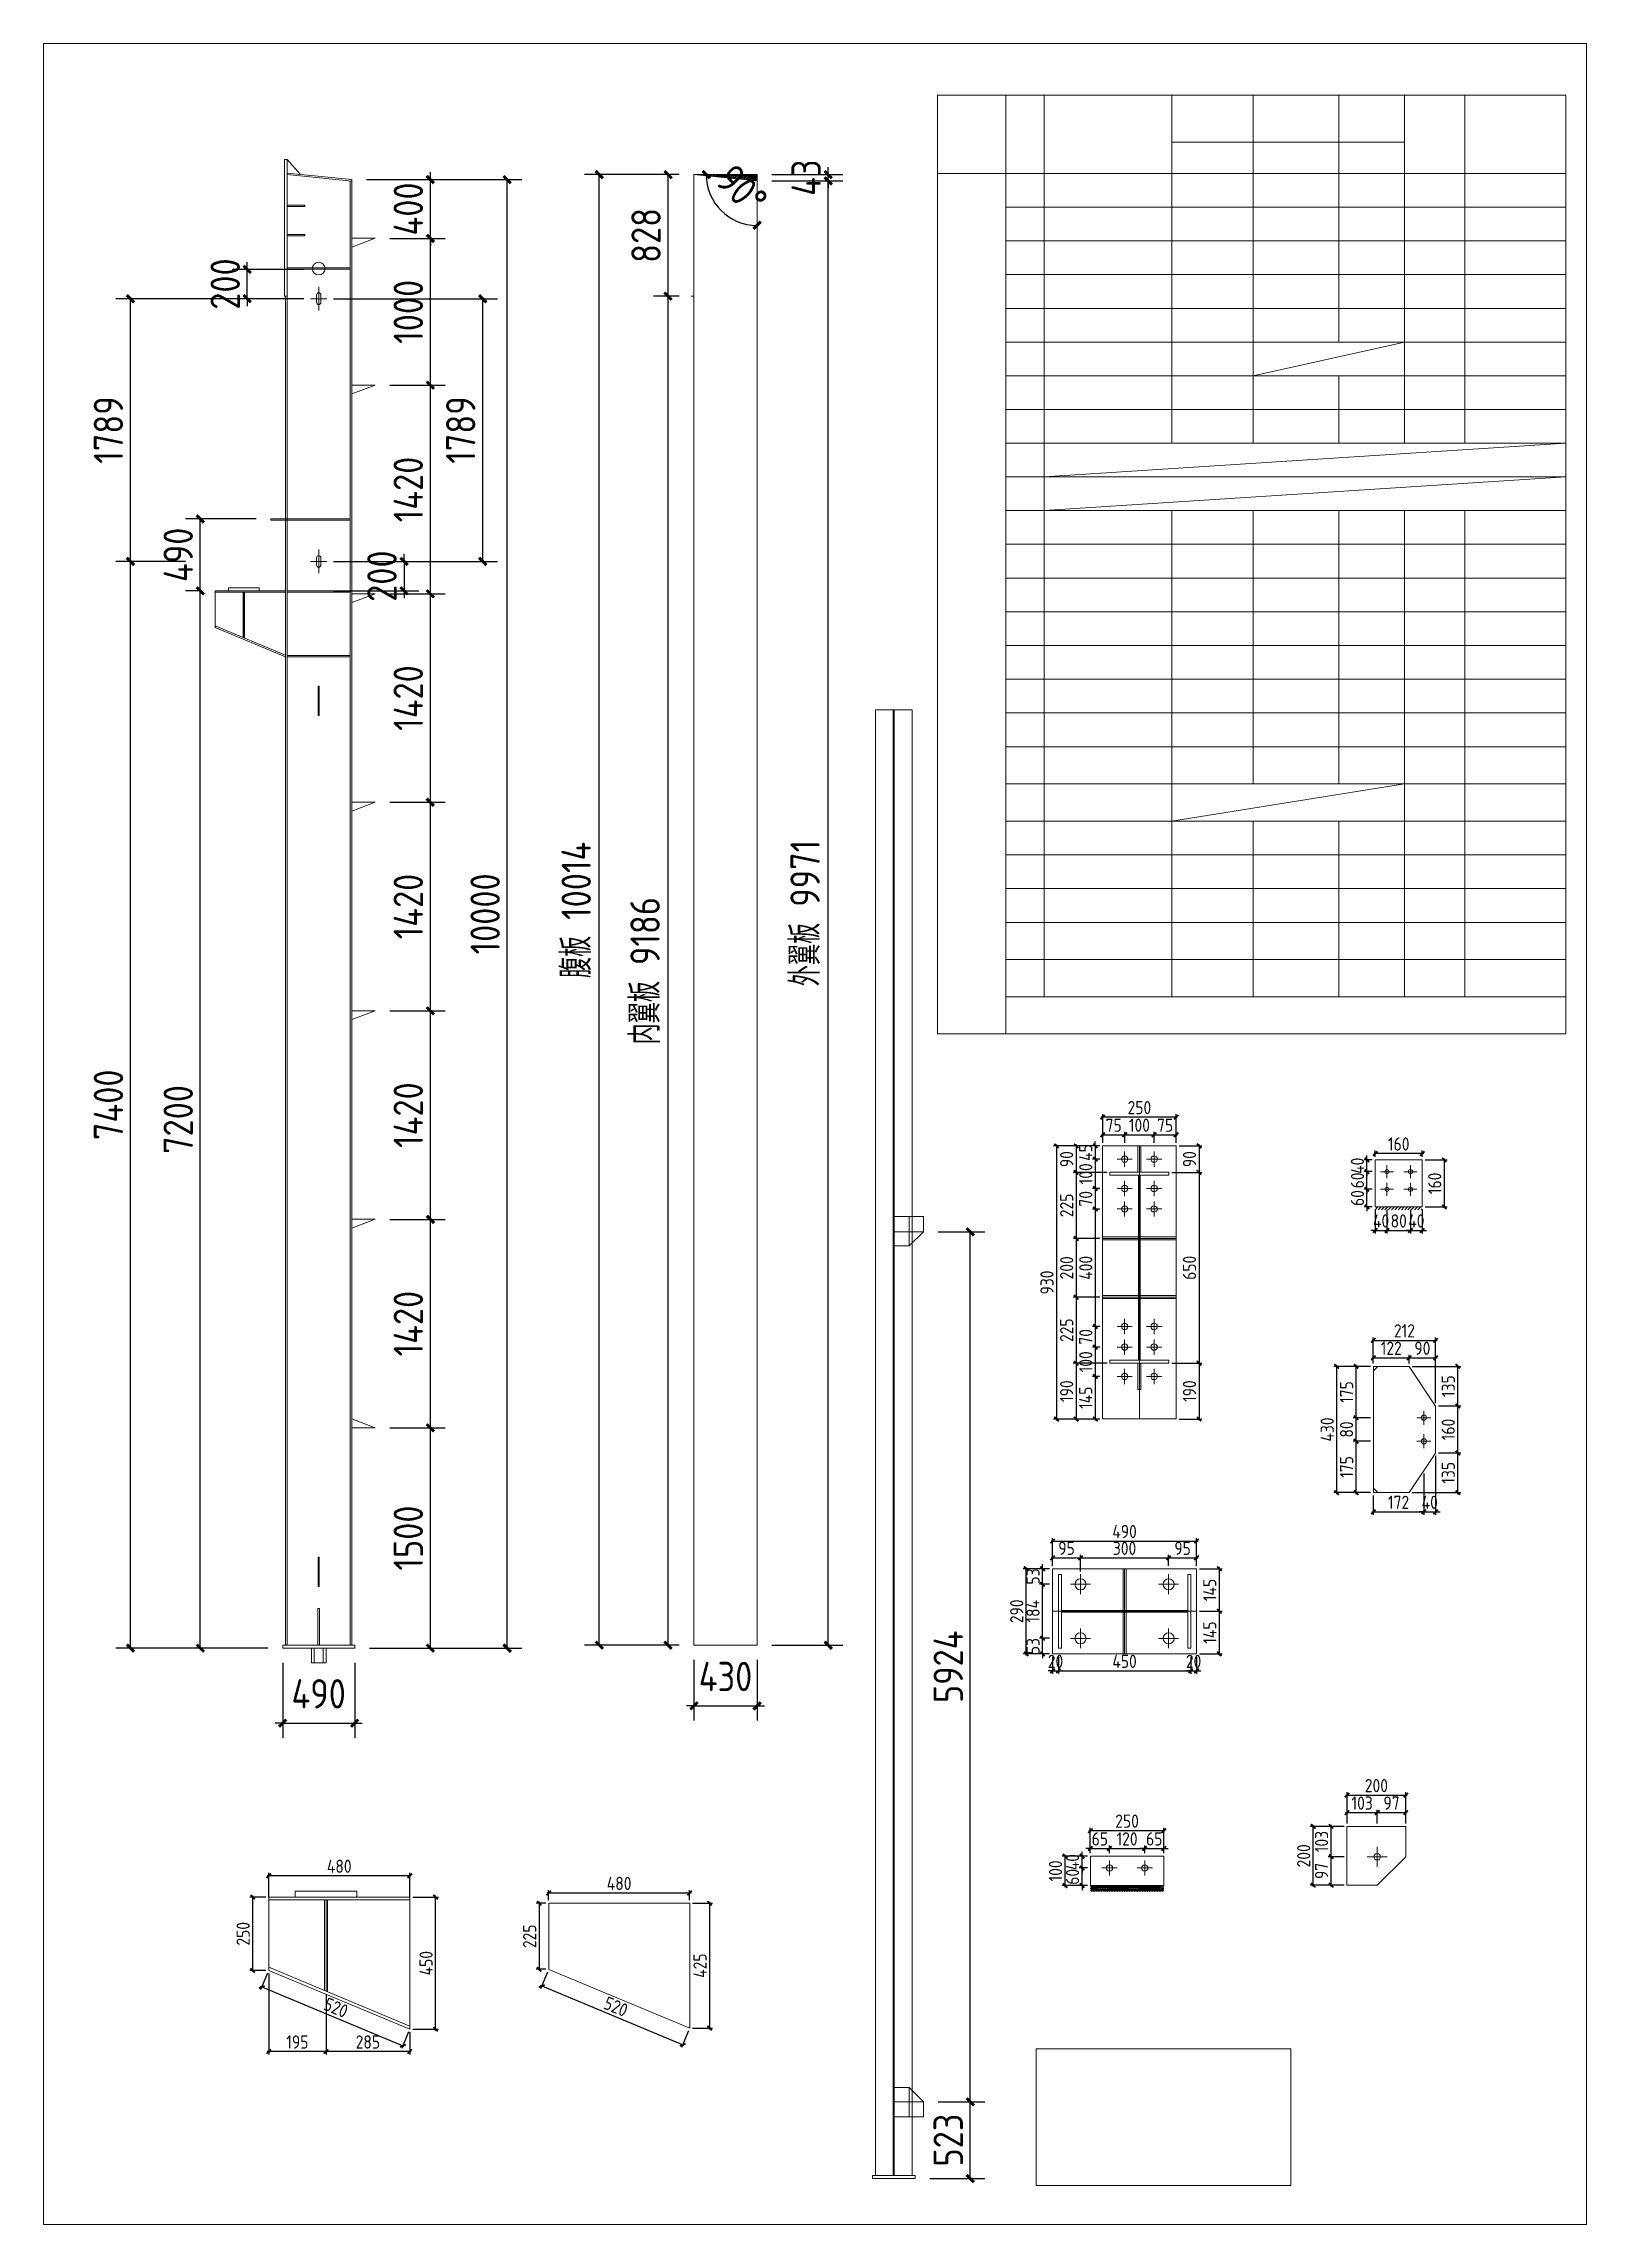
# Model space of a CAD drawing. Extents: x 485428 to 797698, y 56414 to 211814.
# Drawn here: x 672538 to 683038, y 125414 to 140264 of the extents above; entities that cross this region are included whole.
import ezdxf

# ---------------------------------------------------------------- set-up
doc = ezdxf.new("R2010")
doc.units = 0
doc.header["$LTSCALE"] = 1000
doc.header["$MEASUREMENT"] = 0
doc.linetypes.add('DASH', pattern=[0.35, 0.25, -0.1])
doc.layers.add('DOTE', color=1, linetype='Continuous')
doc.layers.add('钢架', color=7, linetype='Continuous', lineweight=25)
doc.styles.get("Standard").update_dxf_attribs({"font": 'gbenor.shx', "bigfont": 'gbcbig.shx'})
doc.dimstyles.get("Standard").update_dxf_attribs({"dimscale": 100, "dimtxt": 2, "dimasz": 0.4, "dimexe": 0.5, "dimexo": 1, "dimgap": 0.5, "dimtad": 1, "dimdec": 0, "dimzin": 0, "dimdsep": 46, "dimtxsty": 'Standard', "dimblk": 'ARCHTICK', "dimcen": 0.09, "dimadec": 0, "dimazin": 0, "dimtfac": 1, "dimtdec": 0, "dimtix": 1, "dimtmove": 2, "dimatfit": 3, "dimfxl": 1, "dimtolj": 1, "dimtzin": 0, "dimarcsym": 0})

msp = doc.modelspace()

# ---------------------------------------------------------------- blocks, each defined once
blk = doc.blocks.new('_ArchTick')
at = {"color": 0, "linetype": 'ByBlock', "const_width": 0.4}
blk.add_lwpolyline([(-0.5, -0.5), (0.5, 0.5)], dxfattribs=at)
blk = doc.blocks.new('*D471')
at = {"color": 3, "lineweight": -2}
for p, q in [((674895, 130838), (675270, 130838)), ((675170, 129338), (675170, 130838)), ((674755, 129338), (675270, 129338))]:
    blk.add_line(p, q, dxfattribs=at)
at = {"layer": 'Defpoints', "color": 0}
for p in [(674795, 130838), (675170, 130838), (674655, 129338)]:
    blk.add_point(p, dxfattribs=at)
at = {"color": 3, "lineweight": -2, "xscale": 50, "yscale": 50, "zscale": 50}
for p, rotation in [((675170, 130838), 90), ((675170, 129338), 270)]:
    blk.add_blockref('_ArchTick', p, dxfattribs=dict(at, rotation=rotation))
at = {"color": 0, "lineweight": 15, "insert": (675020, 130088), "char_height": 200, "attachment_point": 5, "rotation": 90}
blk.add_mtext('\\A1;1500', dxfattribs=at)
blk = doc.blocks.new('*D472')
at = {"color": 3, "lineweight": -2}
for p, q in [((674895, 132258), (675270, 132258)), ((675170, 130838), (675170, 132258)), ((674895, 130838), (675270, 130838))]:
    blk.add_line(p, q, dxfattribs=at)
at = {"layer": 'Defpoints', "color": 0}
for p in [(674795, 132258), (675170, 132258), (674795, 130838)]:
    blk.add_point(p, dxfattribs=at)
at = {"color": 3, "lineweight": -2, "xscale": 50, "yscale": 50, "zscale": 50}
for p, rotation in [((675170, 132258), 90), ((675170, 130838), 270)]:
    blk.add_blockref('_ArchTick', p, dxfattribs=dict(at, rotation=rotation))
at = {"color": 0, "lineweight": 15, "insert": (675020, 131548), "char_height": 200, "attachment_point": 5, "rotation": 90}
blk.add_mtext('\\A1;1420', dxfattribs=at)
blk = doc.blocks.new('*D473')
at = {"color": 3, "lineweight": -2}
for p, q in [((674895, 133678), (675270, 133678)), ((675170, 132258), (675170, 133678)), ((674895, 132258), (675270, 132258))]:
    blk.add_line(p, q, dxfattribs=at)
at = {"layer": 'Defpoints', "color": 0}
for p in [(674795, 133678), (675170, 133678), (674795, 132258)]:
    blk.add_point(p, dxfattribs=at)
at = {"color": 3, "lineweight": -2, "xscale": 50, "yscale": 50, "zscale": 50}
for p, rotation in [((675170, 133678), 90), ((675170, 132258), 270)]:
    blk.add_blockref('_ArchTick', p, dxfattribs=dict(at, rotation=rotation))
at = {"color": 0, "lineweight": 15, "insert": (675020, 132968), "char_height": 200, "attachment_point": 5, "rotation": 90}
blk.add_mtext('\\A1;1420', dxfattribs=at)
blk = doc.blocks.new('*D474')
at = {"color": 3, "lineweight": -2}
for p, q in [((674895, 135098), (675270, 135098)), ((675170, 133678), (675170, 135098)), ((674895, 133678), (675270, 133678))]:
    blk.add_line(p, q, dxfattribs=at)
at = {"layer": 'Defpoints', "color": 0}
for p in [(674795, 135098), (675170, 135098), (674795, 133678)]:
    blk.add_point(p, dxfattribs=at)
at = {"color": 3, "lineweight": -2, "xscale": 50, "yscale": 50, "zscale": 50}
for p, rotation in [((675170, 135098), 90), ((675170, 133678), 270)]:
    blk.add_blockref('_ArchTick', p, dxfattribs=dict(at, rotation=rotation))
at = {"color": 0, "lineweight": 15, "insert": (675020, 134388), "char_height": 200, "attachment_point": 5, "rotation": 90}
blk.add_mtext('\\A1;1420', dxfattribs=at)
blk = doc.blocks.new('*D475')
at = {"color": 3, "lineweight": -2}
for p, q in [((674895, 136518), (675270, 136518)), ((675170, 135098), (675170, 136518)), ((674895, 135098), (675270, 135098))]:
    blk.add_line(p, q, dxfattribs=at)
at = {"layer": 'Defpoints', "color": 0}
for p in [(674795, 136518), (675170, 136518), (674795, 135098)]:
    blk.add_point(p, dxfattribs=at)
at = {"color": 3, "lineweight": -2, "xscale": 50, "yscale": 50, "zscale": 50}
for p, rotation in [((675170, 136518), 90), ((675170, 135098), 270)]:
    blk.add_blockref('_ArchTick', p, dxfattribs=dict(at, rotation=rotation))
at = {"color": 0, "lineweight": 15, "insert": (675020, 135808), "char_height": 200, "attachment_point": 5, "rotation": 90}
blk.add_mtext('\\A1;1420', dxfattribs=at)
blk = doc.blocks.new('*D476')
at = {"color": 3, "lineweight": -2}
for p, q in [((674895, 137938), (675270, 137938)), ((675170, 136518), (675170, 137938)), ((674895, 136518), (675270, 136518))]:
    blk.add_line(p, q, dxfattribs=at)
at = {"layer": 'Defpoints', "color": 0}
for p in [(674795, 137938), (675170, 137938), (674795, 136518)]:
    blk.add_point(p, dxfattribs=at)
at = {"color": 3, "lineweight": -2, "xscale": 50, "yscale": 50, "zscale": 50}
for p, rotation in [((675170, 137938), 90), ((675170, 136518), 270)]:
    blk.add_blockref('_ArchTick', p, dxfattribs=dict(at, rotation=rotation))
at = {"color": 0, "lineweight": 15, "insert": (675020, 137228), "char_height": 200, "attachment_point": 5, "rotation": 90}
blk.add_mtext('\\A1;1420', dxfattribs=at)
blk = doc.blocks.new('*D477')
at = {"color": 3, "lineweight": -2}
for p, q in [((673605, 136538), (673504, 136538)), ((673604, 129338), (673604, 136538)), ((674065, 129338), (673504, 129338))]:
    blk.add_line(p, q, dxfattribs=at)
at = {"layer": 'Defpoints', "color": 0}
for p in [(673604, 136538), (673705, 136538), (674165, 129338)]:
    blk.add_point(p, dxfattribs=at)
at = {"color": 3, "lineweight": -2, "xscale": 50, "yscale": 50, "zscale": 50}
for p, rotation in [((673604, 136538), 90), ((673604, 129338), 270)]:
    blk.add_blockref('_ArchTick', p, dxfattribs=dict(at, rotation=rotation))
at = {"color": 0, "lineweight": 15, "insert": (673454, 132938), "char_height": 200, "attachment_point": 5, "rotation": 90}
blk.add_mtext('\\A1;7200', dxfattribs=at)
blk = doc.blocks.new('*D478')
at = {"color": 3, "lineweight": -2}
for p, q in [((673985, 137028), (673504, 137028)), ((673604, 136538), (673604, 137028)), ((673605, 136538), (673504, 136538))]:
    blk.add_line(p, q, dxfattribs=at)
at = {"layer": 'Defpoints', "color": 0}
for p in [(673604, 137028), (674085, 137028), (673705, 136538)]:
    blk.add_point(p, dxfattribs=at)
at = {"color": 3, "lineweight": -2, "xscale": 50, "yscale": 50, "zscale": 50}
for p, rotation in [((673604, 137028), 90), ((673604, 136538), 270)]:
    blk.add_blockref('_ArchTick', p, dxfattribs=dict(at, rotation=rotation))
at = {"color": 0, "lineweight": 15, "insert": (673454, 136783), "char_height": 200, "attachment_point": 5, "rotation": 90}
blk.add_mtext('\\A1;490', dxfattribs=at)
blk = doc.blocks.new('*D479')
at = {"color": 3, "lineweight": -2}
for p, q in [((674735, 139338), (675793, 139338)), ((675693, 129338), (675693, 139338)), ((674755, 129338), (675793, 129338))]:
    blk.add_line(p, q, dxfattribs=at)
at = {"layer": 'Defpoints', "color": 0}
for p in [(674635, 139338), (675693, 139338), (674655, 129338)]:
    blk.add_point(p, dxfattribs=at)
at = {"color": 3, "lineweight": -2, "xscale": 50, "yscale": 50, "zscale": 50}
for p, rotation in [((675693, 139338), 90), ((675693, 129338), 270)]:
    blk.add_blockref('_ArchTick', p, dxfattribs=dict(at, rotation=rotation))
at = {"color": 0, "lineweight": 15, "insert": (675543, 134338), "char_height": 200, "attachment_point": 5, "rotation": 90}
blk.add_mtext('\\A1;10000', dxfattribs=at)
blk = doc.blocks.new('*D468')
at = {"color": 3, "lineweight": -2}
for p, q in [((673504, 136738), (673029, 136738)), ((673129, 129338), (673129, 136738)), ((674065, 129338), (673029, 129338))]:
    blk.add_line(p, q, dxfattribs=at)
at = {"layer": 'Defpoints', "color": 0}
for p in [(673129, 136738), (673604, 136738), (674165, 129338)]:
    blk.add_point(p, dxfattribs=at)
at = {"color": 3, "lineweight": -2, "xscale": 50, "yscale": 50, "zscale": 50}
for p, rotation in [((673129, 136738), 90), ((673129, 129338), 270)]:
    blk.add_blockref('_ArchTick', p, dxfattribs=dict(at, rotation=rotation))
at = {"color": 0, "lineweight": 15, "insert": (672979, 133038), "char_height": 200, "attachment_point": 5, "rotation": 90}
blk.add_mtext('\\A1;7400', dxfattribs=at)
blk = doc.blocks.new('*D469')
at = {"color": 3, "lineweight": -2}
for p, q in [((674085, 138527), (673029, 138527)), ((673129, 136738), (673129, 138527)), ((673504, 136738), (673029, 136738))]:
    blk.add_line(p, q, dxfattribs=at)
at = {"layer": 'Defpoints', "color": 0}
for p in [(673129, 138527), (674185, 138527), (673604, 136738)]:
    blk.add_point(p, dxfattribs=at)
at = {"color": 3, "lineweight": -2, "xscale": 50, "yscale": 50, "zscale": 50}
for p, rotation in [((673129, 138527), 90), ((673129, 136738), 270)]:
    blk.add_blockref('_ArchTick', p, dxfattribs=dict(at, rotation=rotation))
at = {"color": 0, "lineweight": 15, "insert": (672979, 137633), "char_height": 200, "attachment_point": 5, "rotation": 90}
blk.add_mtext('\\A1;1789', dxfattribs=at)
blk = doc.blocks.new('*D480')
at = {"color": 3, "lineweight": -2}
for p, q in [((676964, 129258), (676964, 128845)), ((677394, 129258), (677394, 128845)), ((676964, 128945), (676914, 128945)), ((676964, 128945), (677394, 128945)), ((677394, 128945), (677444, 128945))]:
    blk.add_line(p, q, dxfattribs=at)
at = {"layer": 'Defpoints', "color": 0}
for p in [(676964, 129358), (677394, 129358), (677394, 128945)]:
    blk.add_point(p, dxfattribs=at)
at = {"color": 3, "lineweight": -2, "xscale": 50, "yscale": 50, "zscale": 50}
blk.add_blockref('_ArchTick', (676964, 128945), dxfattribs=at)
at = {"color": 3, "lineweight": -2, "xscale": 50, "yscale": 50, "zscale": 50, "rotation": 180}
blk.add_blockref('_ArchTick', (677394, 128945), dxfattribs=at)
at = {"color": 0, "lineweight": 15, "insert": (677179, 129145), "char_height": 200, "attachment_point": 5}
blk.add_mtext('\\A1;430', dxfattribs=at)
blk = doc.blocks.new('*D470')
at = {"color": 3, "lineweight": -2}
for p, q in [((674165, 129238), (674165, 128727)), ((674655, 129238), (674655, 128727)), ((674165, 128827), (674115, 128827)), ((674165, 128827), (674655, 128827)), ((674655, 128827), (674705, 128827))]:
    blk.add_line(p, q, dxfattribs=at)
at = {"layer": 'Defpoints', "color": 0}
for p in [(674165, 129338), (674655, 129338), (674655, 128827)]:
    blk.add_point(p, dxfattribs=at)
at = {"color": 3, "lineweight": -2, "xscale": 50, "yscale": 50, "zscale": 50}
blk.add_blockref('_ArchTick', (674165, 128827), dxfattribs=at)
at = {"color": 3, "lineweight": -2, "xscale": 50, "yscale": 50, "zscale": 50, "rotation": 180}
blk.add_blockref('_ArchTick', (674655, 128827), dxfattribs=at)
at = {"color": 0, "lineweight": 15, "insert": (674410, 129027), "char_height": 200, "attachment_point": 5}
blk.add_mtext('\\A1;490', dxfattribs=at)
blk = doc.blocks.new('*D481')
at = {"color": 3, "lineweight": -2}
for p, q in [((676864, 138544), (676688, 138544)), ((676788, 129358), (676788, 138544)), ((676864, 129358), (676688, 129358))]:
    blk.add_line(p, q, dxfattribs=at)
at = {"layer": 'Defpoints', "color": 0}
for p in [(676788, 138544), (676964, 138544), (676964, 129358)]:
    blk.add_point(p, dxfattribs=at)
at = {"color": 3, "lineweight": -2, "xscale": 50, "yscale": 50, "zscale": 50}
for p, rotation in [((676788, 138544), 90), ((676788, 129358), 270)]:
    blk.add_blockref('_ArchTick', p, dxfattribs=dict(at, rotation=rotation))
at = {"color": 0, "lineweight": 15, "insert": (676632, 133951), "char_height": 200, "attachment_point": 5, "rotation": 90}
blk.add_mtext('\\A1;内翼板 9186', dxfattribs=at)
blk = doc.blocks.new('*D482')
at = {"color": 3, "lineweight": -2}
for p, q in [((676864, 139372), (676688, 139372)), ((676788, 138544), (676788, 139372)), ((676864, 138544), (676688, 138544))]:
    blk.add_line(p, q, dxfattribs=at)
at = {"layer": 'Defpoints', "color": 0}
for p in [(676788, 139372), (676964, 139372), (676964, 138544)]:
    blk.add_point(p, dxfattribs=at)
at = {"color": 3, "lineweight": -2, "xscale": 50, "yscale": 50, "zscale": 50}
for p, rotation in [((676788, 139372), 90), ((676788, 138544), 270)]:
    blk.add_blockref('_ArchTick', p, dxfattribs=dict(at, rotation=rotation))
at = {"color": 0, "lineweight": 15, "insert": (676638, 138958), "char_height": 200, "attachment_point": 5, "rotation": 90}
blk.add_mtext('\\A1;828', dxfattribs=at)
blk = doc.blocks.new('*D483')
at = {"color": 3, "lineweight": -2}
for p, q in [((677494, 139329), (677978, 139329)), ((677878, 129358), (677878, 139329)), ((677494, 129358), (677978, 129358))]:
    blk.add_line(p, q, dxfattribs=at)
at = {"layer": 'Defpoints', "color": 0}
for p in [(677394, 139329), (677878, 139329), (677394, 129358)]:
    blk.add_point(p, dxfattribs=at)
at = {"color": 3, "lineweight": -2, "xscale": 50, "yscale": 50, "zscale": 50}
for p, rotation in [((677878, 139329), 90), ((677878, 129358), 270)]:
    blk.add_blockref('_ArchTick', p, dxfattribs=dict(at, rotation=rotation))
at = {"color": 0, "lineweight": 15, "insert": (677721, 134344), "char_height": 200, "attachment_point": 5, "rotation": 90}
blk.add_mtext('\\A1;外翼板 9971', dxfattribs=at)
blk = doc.blocks.new('*D484')
at = {"color": 3, "lineweight": -2}
for p, q in [((677494, 139372), (677978, 139372)), ((677494, 139329), (677978, 139329)), ((677878, 139372), (677878, 139422)), ((677878, 139329), (677878, 139372)), ((677878, 139329), (677878, 139279))]:
    blk.add_line(p, q, dxfattribs=at)
at = {"layer": 'Defpoints', "color": 0}
for p in [(677394, 139372), (677394, 139329), (677878, 139372)]:
    blk.add_point(p, dxfattribs=at)
at = {"color": 3, "lineweight": -2, "xscale": 50, "yscale": 50, "zscale": 50}
for p, rotation in [((677878, 139372), 270), ((677878, 139329), 90)]:
    blk.add_blockref('_ArchTick', p, dxfattribs=dict(at, rotation=rotation))
at = {"color": 0, "lineweight": 15, "insert": (677728, 139351), "char_height": 200, "attachment_point": 5, "rotation": 90}
blk.add_mtext('\\A1;43', dxfattribs=at)
blk = doc.blocks.new('*D485')
at = {"color": 3, "lineweight": -2}
for p, q in [((676864, 139372), (676220, 139372)), ((676320, 129358), (676320, 139372)), ((676864, 129358), (676220, 129358))]:
    blk.add_line(p, q, dxfattribs=at)
at = {"layer": 'Defpoints', "color": 0}
for p in [(676320, 139372), (676964, 139372), (676964, 129358)]:
    blk.add_point(p, dxfattribs=at)
at = {"color": 3, "lineweight": -2, "xscale": 50, "yscale": 50, "zscale": 50}
for p, rotation in [((676320, 139372), 90), ((676320, 129358), 270)]:
    blk.add_blockref('_ArchTick', p, dxfattribs=dict(at, rotation=rotation))
at = {"color": 0, "lineweight": 15, "insert": (676163, 134365), "char_height": 200, "attachment_point": 5, "rotation": 90}
blk.add_mtext('\\A1;腹板 10014', dxfattribs=at)
blk = doc.blocks.new('*D486')
at = {"color": 3, "lineweight": -2}
for p, q in [((678627, 126249), (678945, 126249)), ((678845, 125726), (678845, 126249)), ((678569, 125726), (678945, 125726))]:
    blk.add_line(p, q, dxfattribs=at)
at = {"layer": 'Defpoints', "color": 0}
for p in [(678527, 126249), (678845, 126249), (678469, 125726)]:
    blk.add_point(p, dxfattribs=at)
at = {"color": 3, "lineweight": -2, "xscale": 50, "yscale": 50, "zscale": 50}
for p, rotation in [((678845, 126249), 90), ((678845, 125726), 270)]:
    blk.add_blockref('_ArchTick', p, dxfattribs=dict(at, rotation=rotation))
at = {"color": 0, "lineweight": 15, "insert": (678695, 125988), "char_height": 200, "attachment_point": 5, "rotation": 90}
blk.add_mtext('\\A1;523', dxfattribs=at)
blk = doc.blocks.new('*D487')
at = {"color": 3, "lineweight": -2}
for p, q in [((678627, 132173), (678945, 132173)), ((678845, 126249), (678845, 132173)), ((678627, 126249), (678945, 126249))]:
    blk.add_line(p, q, dxfattribs=at)
at = {"layer": 'Defpoints', "color": 0}
for p in [(678527, 132173), (678845, 132173), (678527, 126249)]:
    blk.add_point(p, dxfattribs=at)
at = {"color": 3, "lineweight": -2, "xscale": 50, "yscale": 50, "zscale": 50}
for p, rotation in [((678845, 132173), 90), ((678845, 126249), 270)]:
    blk.add_blockref('_ArchTick', p, dxfattribs=dict(at, rotation=rotation))
at = {"color": 0, "lineweight": 15, "insert": (678695, 129211), "char_height": 200, "attachment_point": 5, "rotation": 90}
blk.add_mtext('\\A1;5924', dxfattribs=at)
blk = doc.blocks.new('*D598')
at = {"color": 3, "lineweight": -2}
for p, q in [((679736, 132834), (679906, 132834)), ((679746, 132778), (679746, 132854)), ((679896, 132778), (679896, 132854))]:
    blk.add_line(p, q, dxfattribs=at)
at = {"layer": 'Defpoints', "color": 0}
for p in [(679896, 132834), (679746, 132758), (679896, 132758)]:
    blk.add_point(p, dxfattribs=at)
at = {"color": 3, "lineweight": -2, "xscale": 30, "yscale": 30, "zscale": 30, "rotation": 180}
blk.add_blockref('_ArchTick', (679746, 132834), dxfattribs=at)
at = {"color": 3, "lineweight": -2, "xscale": 30, "yscale": 30, "zscale": 30}
blk.add_blockref('_ArchTick', (679896, 132834), dxfattribs=at)
at = {"color": 0, "lineweight": 15, "insert": (679821, 132899), "char_height": 90, "attachment_point": 5}
blk.add_mtext('\\A1;75', dxfattribs=at)
blk = doc.blocks.new('*D588')
at = {"color": 3, "lineweight": -2}
for p, q in [((679886, 132834), (680106, 132834)), ((679896, 132778), (679896, 132854)), ((680096, 132778), (680096, 132854))]:
    blk.add_line(p, q, dxfattribs=at)
at = {"layer": 'Defpoints', "color": 0}
for p in [(680096, 132834), (679896, 132758), (680096, 132758)]:
    blk.add_point(p, dxfattribs=at)
at = {"color": 3, "lineweight": -2, "xscale": 30, "yscale": 30, "zscale": 30, "rotation": 180}
blk.add_blockref('_ArchTick', (679896, 132834), dxfattribs=at)
at = {"color": 3, "lineweight": -2, "xscale": 30, "yscale": 30, "zscale": 30}
blk.add_blockref('_ArchTick', (680096, 132834), dxfattribs=at)
at = {"color": 0, "lineweight": 15, "insert": (679996, 132899), "char_height": 90, "attachment_point": 5}
blk.add_mtext('\\A1;100', dxfattribs=at)
blk = doc.blocks.new('*D599')
at = {"color": 3, "lineweight": -2}
for p, q in [((680086, 132834), (680256, 132834)), ((680096, 132778), (680096, 132854)), ((680246, 132778), (680246, 132854))]:
    blk.add_line(p, q, dxfattribs=at)
at = {"layer": 'Defpoints', "color": 0}
for p in [(680246, 132834), (680096, 132758), (680246, 132758)]:
    blk.add_point(p, dxfattribs=at)
at = {"color": 3, "lineweight": -2, "xscale": 30, "yscale": 30, "zscale": 30, "rotation": 180}
blk.add_blockref('_ArchTick', (680096, 132834), dxfattribs=at)
at = {"color": 3, "lineweight": -2, "xscale": 30, "yscale": 30, "zscale": 30}
blk.add_blockref('_ArchTick', (680246, 132834), dxfattribs=at)
at = {"color": 0, "lineweight": 15, "insert": (680171, 132899), "char_height": 90, "attachment_point": 5}
blk.add_mtext('\\A1;75', dxfattribs=at)
blk = doc.blocks.new('*D589')
at = {"color": 3, "lineweight": -2}
for p, q in [((679696, 132758), (679696, 132788)), ((679726, 132758), (679676, 132758)), ((679726, 132668), (679676, 132668)), ((679696, 132758), (679696, 132668)), ((679696, 132668), (679696, 132638))]:
    blk.add_line(p, q, dxfattribs=at)
at = {"layer": 'Defpoints', "color": 0}
for p in [(679696, 132668), (679746, 132758), (679746, 132668)]:
    blk.add_point(p, dxfattribs=at)
at = {"color": 3, "lineweight": -2, "xscale": 30, "yscale": 30, "zscale": 30}
for p, rotation in [((679696, 132758), 270), ((679696, 132668), 90)]:
    blk.add_blockref('_ArchTick', p, dxfattribs=dict(at, rotation=rotation))
at = {"color": 0, "lineweight": 15, "insert": (679631, 132713), "char_height": 90, "attachment_point": 5, "rotation": 90}
blk.add_mtext('\\A1;45', dxfattribs=at)
blk = doc.blocks.new('*D590')
at = {"color": 3, "lineweight": -2}
for p, q in [((679726, 132668), (679676, 132668)), ((679696, 132678), (679696, 132458)), ((679726, 132468), (679676, 132468))]:
    blk.add_line(p, q, dxfattribs=at)
at = {"layer": 'Defpoints', "color": 0}
for p in [(679746, 132668), (679696, 132468), (679746, 132468)]:
    blk.add_point(p, dxfattribs=at)
at = {"color": 3, "lineweight": -2, "xscale": 30, "yscale": 30, "zscale": 30}
for p, rotation in [((679696, 132668), 90), ((679696, 132468), 270)]:
    blk.add_blockref('_ArchTick', p, dxfattribs=dict(at, rotation=rotation))
at = {"color": 0, "lineweight": 15, "insert": (679631, 132568), "char_height": 90, "attachment_point": 5, "rotation": 90}
blk.add_mtext('\\A1;100', dxfattribs=at)
blk = doc.blocks.new('*D591')
at = {"color": 3, "lineweight": -2}
for p, q in [((679726, 132468), (679676, 132468)), ((679696, 132478), (679696, 132318)), ((679726, 132328), (679676, 132328))]:
    blk.add_line(p, q, dxfattribs=at)
at = {"layer": 'Defpoints', "color": 0}
for p in [(679746, 132468), (679696, 132328), (679746, 132328)]:
    blk.add_point(p, dxfattribs=at)
at = {"color": 3, "lineweight": -2, "xscale": 30, "yscale": 30, "zscale": 30}
for p, rotation in [((679696, 132468), 90), ((679696, 132328), 270)]:
    blk.add_blockref('_ArchTick', p, dxfattribs=dict(at, rotation=rotation))
at = {"color": 0, "lineweight": 15, "insert": (679631, 132398), "char_height": 90, "attachment_point": 5, "rotation": 90}
blk.add_mtext('\\A1;70', dxfattribs=at)
blk = doc.blocks.new('*D592')
at = {"color": 3, "lineweight": -2}
for p, q in [((679726, 132328), (679676, 132328)), ((679696, 132338), (679696, 131518)), ((679726, 131528), (679676, 131528))]:
    blk.add_line(p, q, dxfattribs=at)
at = {"layer": 'Defpoints', "color": 0}
for p in [(679746, 132328), (679696, 131528), (679746, 131528)]:
    blk.add_point(p, dxfattribs=at)
at = {"color": 3, "lineweight": -2, "xscale": 30, "yscale": 30, "zscale": 30}
for p, rotation in [((679696, 132328), 90), ((679696, 131528), 270)]:
    blk.add_blockref('_ArchTick', p, dxfattribs=dict(at, rotation=rotation))
at = {"color": 0, "lineweight": 15, "insert": (679631, 131928), "char_height": 90, "attachment_point": 5, "rotation": 90}
blk.add_mtext('\\A1;400', dxfattribs=at)
blk = doc.blocks.new('*D593')
at = {"color": 3, "lineweight": -2}
for p, q in [((679726, 131528), (679676, 131528)), ((679696, 131538), (679696, 131378)), ((679726, 131388), (679676, 131388))]:
    blk.add_line(p, q, dxfattribs=at)
at = {"layer": 'Defpoints', "color": 0}
for p in [(679746, 131528), (679696, 131388), (679746, 131388)]:
    blk.add_point(p, dxfattribs=at)
at = {"color": 3, "lineweight": -2, "xscale": 30, "yscale": 30, "zscale": 30}
for p, rotation in [((679696, 131528), 90), ((679696, 131388), 270)]:
    blk.add_blockref('_ArchTick', p, dxfattribs=dict(at, rotation=rotation))
at = {"color": 0, "lineweight": 15, "insert": (679631, 131458), "char_height": 90, "attachment_point": 5, "rotation": 90}
blk.add_mtext('\\A1;70', dxfattribs=at)
blk = doc.blocks.new('*D594')
at = {"color": 3, "lineweight": -2}
for p, q in [((679726, 131388), (679676, 131388)), ((679696, 131398), (679696, 131178)), ((679726, 131188), (679676, 131188))]:
    blk.add_line(p, q, dxfattribs=at)
at = {"layer": 'Defpoints', "color": 0}
for p in [(679746, 131388), (679696, 131188), (679746, 131188)]:
    blk.add_point(p, dxfattribs=at)
at = {"color": 3, "lineweight": -2, "xscale": 30, "yscale": 30, "zscale": 30}
for p, rotation in [((679696, 131388), 90), ((679696, 131188), 270)]:
    blk.add_blockref('_ArchTick', p, dxfattribs=dict(at, rotation=rotation))
at = {"color": 0, "lineweight": 15, "insert": (679631, 131288), "char_height": 90, "attachment_point": 5, "rotation": 90}
blk.add_mtext('\\A1;100', dxfattribs=at)
blk = doc.blocks.new('*D600')
at = {"color": 3, "lineweight": -2}
for p, q in [((679726, 131188), (679676, 131188)), ((679696, 131198), (679696, 130888)), ((679726, 130898), (679676, 130898))]:
    blk.add_line(p, q, dxfattribs=at)
at = {"layer": 'Defpoints', "color": 0}
for p in [(679746, 131188), (679696, 130898), (679746, 130898)]:
    blk.add_point(p, dxfattribs=at)
at = {"color": 3, "lineweight": -2, "xscale": 30, "yscale": 30, "zscale": 30}
for p, rotation in [((679696, 131188), 90), ((679696, 130898), 270)]:
    blk.add_blockref('_ArchTick', p, dxfattribs=dict(at, rotation=rotation))
at = {"color": 0, "lineweight": 15, "insert": (679631, 131043), "char_height": 90, "attachment_point": 5, "rotation": 90}
blk.add_mtext('\\A1;145', dxfattribs=at)
blk = doc.blocks.new('*D601')
at = {"color": 3, "lineweight": -2}
for p, q in [((679566, 132768), (679566, 132568)), ((679726, 132758), (679546, 132758)), ((679776, 132578), (679546, 132578))]:
    blk.add_line(p, q, dxfattribs=at)
at = {"layer": 'Defpoints', "color": 0}
for p in [(679746, 132758), (679566, 132578), (679796, 132578)]:
    blk.add_point(p, dxfattribs=at)
at = {"color": 3, "lineweight": -2, "xscale": 30, "yscale": 30, "zscale": 30}
for p, rotation in [((679566, 132758), 90), ((679566, 132578), 270)]:
    blk.add_blockref('_ArchTick', p, dxfattribs=dict(at, rotation=rotation))
at = {"color": 0, "lineweight": 15, "insert": (679501, 132668), "char_height": 90, "attachment_point": 5, "rotation": 90}
blk.add_mtext('\\A1;90', dxfattribs=at)
blk = doc.blocks.new('*D602')
at = {"color": 3, "lineweight": -2}
for p, q in [((679776, 132578), (679546, 132578)), ((679566, 132588), (679566, 132118)), ((679726, 132128), (679546, 132128))]:
    blk.add_line(p, q, dxfattribs=at)
at = {"layer": 'Defpoints', "color": 0}
for p in [(679796, 132578), (679566, 132128), (679746, 132128)]:
    blk.add_point(p, dxfattribs=at)
at = {"color": 3, "lineweight": -2, "xscale": 30, "yscale": 30, "zscale": 30}
for p, rotation in [((679566, 132578), 90), ((679566, 132128), 270)]:
    blk.add_blockref('_ArchTick', p, dxfattribs=dict(at, rotation=rotation))
at = {"color": 0, "lineweight": 15, "insert": (679501, 132353), "char_height": 90, "attachment_point": 5, "rotation": 90}
blk.add_mtext('\\A1;225', dxfattribs=at)
blk = doc.blocks.new('*D603')
at = {"color": 3, "lineweight": -2}
for p, q in [((679726, 132128), (679546, 132128)), ((679566, 132138), (679566, 131718)), ((679726, 131728), (679546, 131728))]:
    blk.add_line(p, q, dxfattribs=at)
at = {"layer": 'Defpoints', "color": 0}
for p in [(679746, 132128), (679566, 131728), (679746, 131728)]:
    blk.add_point(p, dxfattribs=at)
at = {"color": 3, "lineweight": -2, "xscale": 30, "yscale": 30, "zscale": 30}
for p, rotation in [((679566, 132128), 90), ((679566, 131728), 270)]:
    blk.add_blockref('_ArchTick', p, dxfattribs=dict(at, rotation=rotation))
at = {"color": 0, "lineweight": 15, "insert": (679501, 131928), "char_height": 90, "attachment_point": 5, "rotation": 90}
blk.add_mtext('\\A1;200', dxfattribs=at)
blk = doc.blocks.new('*D604')
at = {"color": 3, "lineweight": -2}
for p, q in [((679726, 131728), (679546, 131728)), ((679566, 131738), (679566, 131268)), ((679776, 131278), (679546, 131278))]:
    blk.add_line(p, q, dxfattribs=at)
at = {"layer": 'Defpoints', "color": 0}
for p in [(679746, 131728), (679566, 131278), (679796, 131278)]:
    blk.add_point(p, dxfattribs=at)
at = {"color": 3, "lineweight": -2, "xscale": 30, "yscale": 30, "zscale": 30}
for p, rotation in [((679566, 131728), 90), ((679566, 131278), 270)]:
    blk.add_blockref('_ArchTick', p, dxfattribs=dict(at, rotation=rotation))
at = {"color": 0, "lineweight": 15, "insert": (679501, 131503), "char_height": 90, "attachment_point": 5, "rotation": 90}
blk.add_mtext('\\A1;225', dxfattribs=at)
blk = doc.blocks.new('*D605')
at = {"color": 3, "lineweight": -2}
for p, q in [((679776, 131278), (679546, 131278)), ((679566, 131288), (679566, 130888)), ((679726, 130898), (679546, 130898))]:
    blk.add_line(p, q, dxfattribs=at)
at = {"layer": 'Defpoints', "color": 0}
for p in [(679796, 131278), (679566, 130898), (679746, 130898)]:
    blk.add_point(p, dxfattribs=at)
at = {"color": 3, "lineweight": -2, "xscale": 30, "yscale": 30, "zscale": 30}
for p, rotation in [((679566, 131278), 90), ((679566, 130898), 270)]:
    blk.add_blockref('_ArchTick', p, dxfattribs=dict(at, rotation=rotation))
at = {"color": 0, "lineweight": 15, "insert": (679501, 131088), "char_height": 90, "attachment_point": 5, "rotation": 90}
blk.add_mtext('\\A1;190', dxfattribs=at)
blk = doc.blocks.new('*D606')
at = {"color": 3, "lineweight": -2}
for p, q in [((679432, 132768), (679432, 130888)), ((679726, 132758), (679412, 132758)), ((679726, 130898), (679412, 130898))]:
    blk.add_line(p, q, dxfattribs=at)
at = {"layer": 'Defpoints', "color": 0}
for p in [(679746, 132758), (679432, 130898), (679746, 130898)]:
    blk.add_point(p, dxfattribs=at)
at = {"color": 3, "lineweight": -2, "xscale": 30, "yscale": 30, "zscale": 30}
for p, rotation in [((679432, 132758), 90), ((679432, 130898), 270)]:
    blk.add_blockref('_ArchTick', p, dxfattribs=dict(at, rotation=rotation))
at = {"color": 0, "lineweight": 15, "insert": (679367, 131828), "char_height": 90, "attachment_point": 5, "rotation": 90}
blk.add_mtext('\\A1;930', dxfattribs=at)
blk = doc.blocks.new('*D607')
at = {"color": 3, "lineweight": -2}
for p, q in [((680256, 132954), (679736, 132954)), ((679746, 132778), (679746, 132974)), ((680246, 132778), (680246, 132974))]:
    blk.add_line(p, q, dxfattribs=at)
at = {"layer": 'Defpoints', "color": 0}
for p in [(679746, 132954), (679746, 132758), (680246, 132758)]:
    blk.add_point(p, dxfattribs=at)
at = {"color": 3, "lineweight": -2, "xscale": 30, "yscale": 30, "zscale": 30, "rotation": 180}
blk.add_blockref('_ArchTick', (679746, 132954), dxfattribs=at)
at = {"color": 3, "lineweight": -2, "xscale": 30, "yscale": 30, "zscale": 30}
blk.add_blockref('_ArchTick', (680246, 132954), dxfattribs=at)
at = {"color": 0, "lineweight": 15, "insert": (679996, 133019), "char_height": 90, "attachment_point": 5}
blk.add_mtext('\\A1;250', dxfattribs=at)
blk = doc.blocks.new('*D608')
at = {"color": 3, "lineweight": -2}
for p, q in [((679385, 129405), (679317, 129405)), ((679337, 129405), (679337, 129435)), ((679337, 129299), (679337, 129405)), ((679385, 129299), (679317, 129299)), ((679337, 129299), (679337, 129269))]:
    blk.add_line(p, q, dxfattribs=at)
at = {"layer": 'Defpoints', "color": 0}
for p in [(679337, 129405), (679405, 129405), (679405, 129299)]:
    blk.add_point(p, dxfattribs=at)
at = {"color": 3, "lineweight": -2, "xscale": 30, "yscale": 30, "zscale": 30}
for p, rotation in [((679337, 129405), 270), ((679337, 129299), 90)]:
    blk.add_blockref('_ArchTick', p, dxfattribs=dict(at, rotation=rotation))
at = {"color": 0, "lineweight": 15, "insert": (679272, 129352), "char_height": 90, "attachment_point": 5, "rotation": 90}
blk.add_mtext('\\A1;53', dxfattribs=at)
blk = doc.blocks.new('*D595')
at = {"color": 3, "lineweight": -2}
for p, q in [((679385, 129773), (679317, 129773)), ((679337, 129395), (679337, 129783)), ((679385, 129405), (679317, 129405))]:
    blk.add_line(p, q, dxfattribs=at)
at = {"layer": 'Defpoints', "color": 0}
for p in [(679337, 129773), (679405, 129773), (679405, 129405)]:
    blk.add_point(p, dxfattribs=at)
at = {"color": 3, "lineweight": -2, "xscale": 30, "yscale": 30, "zscale": 30}
for p, rotation in [((679337, 129773), 90), ((679337, 129405), 270)]:
    blk.add_blockref('_ArchTick', p, dxfattribs=dict(at, rotation=rotation))
at = {"color": 0, "lineweight": 15, "insert": (679272, 129589), "char_height": 90, "attachment_point": 5, "rotation": 90}
blk.add_mtext('\\A1;184', dxfattribs=at)
blk = doc.blocks.new('*D609')
at = {"color": 3, "lineweight": -2}
for p, q in [((679385, 129879), (679317, 129879)), ((679337, 129879), (679337, 129909)), ((679337, 129773), (679337, 129879)), ((679385, 129773), (679317, 129773)), ((679337, 129773), (679337, 129743))]:
    blk.add_line(p, q, dxfattribs=at)
at = {"layer": 'Defpoints', "color": 0}
for p in [(679337, 129879), (679405, 129879), (679405, 129773)]:
    blk.add_point(p, dxfattribs=at)
at = {"color": 3, "lineweight": -2, "xscale": 30, "yscale": 30, "zscale": 30}
for p, rotation in [((679337, 129879), 270), ((679337, 129773), 90)]:
    blk.add_blockref('_ArchTick', p, dxfattribs=dict(at, rotation=rotation))
at = {"color": 0, "lineweight": 15, "insert": (679272, 129826), "char_height": 90, "attachment_point": 5, "rotation": 90}
blk.add_mtext('\\A1;53', dxfattribs=at)
blk = doc.blocks.new('*D610')
at = {"color": 3, "lineweight": -2}
for p, q in [((679395, 129953), (679605, 129953)), ((679405, 129899), (679405, 129973)), ((679595, 129861), (679595, 129973))]:
    blk.add_line(p, q, dxfattribs=at)
at = {"layer": 'Defpoints', "color": 0}
for p in [(679595, 129953), (679405, 129879), (679595, 129841)]:
    blk.add_point(p, dxfattribs=at)
at = {"color": 3, "lineweight": -2, "xscale": 30, "yscale": 30, "zscale": 30, "rotation": 180}
blk.add_blockref('_ArchTick', (679405, 129953), dxfattribs=at)
at = {"color": 3, "lineweight": -2, "xscale": 30, "yscale": 30, "zscale": 30}
blk.add_blockref('_ArchTick', (679595, 129953), dxfattribs=at)
at = {"color": 0, "lineweight": 15, "insert": (679500, 130018), "char_height": 90, "attachment_point": 5}
blk.add_mtext('\\A1;95', dxfattribs=at)
blk = doc.blocks.new('*D611')
at = {"color": 3, "lineweight": -2}
for p, q in [((679585, 129953), (680205, 129953)), ((679595, 129861), (679595, 129973)), ((680195, 129899), (680195, 129973))]:
    blk.add_line(p, q, dxfattribs=at)
at = {"layer": 'Defpoints', "color": 0}
for p in [(680195, 129953), (679595, 129841), (680195, 129879)]:
    blk.add_point(p, dxfattribs=at)
at = {"color": 3, "lineweight": -2, "xscale": 30, "yscale": 30, "zscale": 30, "rotation": 180}
blk.add_blockref('_ArchTick', (679595, 129953), dxfattribs=at)
at = {"color": 3, "lineweight": -2, "xscale": 30, "yscale": 30, "zscale": 30}
blk.add_blockref('_ArchTick', (680195, 129953), dxfattribs=at)
at = {"color": 0, "lineweight": 15, "insert": (679895, 130018), "char_height": 90, "attachment_point": 5}
blk.add_mtext('\\A1;300', dxfattribs=at)
blk = doc.blocks.new('*D612')
at = {"color": 3, "lineweight": -2}
for p, q in [((680185, 129953), (680395, 129953)), ((680195, 129899), (680195, 129973)), ((680385, 129899), (680385, 129973))]:
    blk.add_line(p, q, dxfattribs=at)
at = {"layer": 'Defpoints', "color": 0}
for p in [(680385, 129953), (680195, 129879), (680385, 129879)]:
    blk.add_point(p, dxfattribs=at)
at = {"color": 3, "lineweight": -2, "xscale": 30, "yscale": 30, "zscale": 30, "rotation": 180}
blk.add_blockref('_ArchTick', (680195, 129953), dxfattribs=at)
at = {"color": 3, "lineweight": -2, "xscale": 30, "yscale": 30, "zscale": 30}
blk.add_blockref('_ArchTick', (680385, 129953), dxfattribs=at)
at = {"color": 0, "lineweight": 15, "insert": (680290, 130018), "char_height": 90, "attachment_point": 5}
blk.add_mtext('\\A1;95', dxfattribs=at)
blk = doc.blocks.new('*D613')
at = {"color": 3, "lineweight": -2}
for p, q in [((679385, 129879), (679206, 129879)), ((679226, 129289), (679226, 129889)), ((679385, 129299), (679206, 129299))]:
    blk.add_line(p, q, dxfattribs=at)
at = {"layer": 'Defpoints', "color": 0}
for p in [(679226, 129879), (679405, 129879), (679405, 129299)]:
    blk.add_point(p, dxfattribs=at)
at = {"color": 3, "lineweight": -2, "xscale": 30, "yscale": 30, "zscale": 30}
for p, rotation in [((679226, 129879), 90), ((679226, 129299), 270)]:
    blk.add_blockref('_ArchTick', p, dxfattribs=dict(at, rotation=rotation))
at = {"color": 0, "lineweight": 15, "insert": (679161, 129589), "char_height": 90, "attachment_point": 5, "rotation": 90}
blk.add_mtext('\\A1;290', dxfattribs=at)
blk = doc.blocks.new('*D614')
at = {"color": 3, "lineweight": -2}
for p, q in [((679405, 129899), (679405, 130087)), ((680385, 129899), (680385, 130087)), ((679395, 130067), (680395, 130067))]:
    blk.add_line(p, q, dxfattribs=at)
at = {"layer": 'Defpoints', "color": 0}
for p in [(680385, 130067), (679405, 129879), (680385, 129879)]:
    blk.add_point(p, dxfattribs=at)
at = {"color": 3, "lineweight": -2, "xscale": 30, "yscale": 30, "zscale": 30, "rotation": 180}
blk.add_blockref('_ArchTick', (679405, 130067), dxfattribs=at)
at = {"color": 3, "lineweight": -2, "xscale": 30, "yscale": 30, "zscale": 30}
blk.add_blockref('_ArchTick', (680385, 130067), dxfattribs=at)
at = {"color": 0, "lineweight": 15, "insert": (679895, 130132), "char_height": 90, "attachment_point": 5}
blk.add_mtext('\\A1;490', dxfattribs=at)
blk = doc.blocks.new('*D596')
at = {"color": 3, "lineweight": -2}
for p, q in [((679405, 129279), (679405, 129163)), ((679445, 129279), (679445, 129163)), ((679405, 129183), (679375, 129183)), ((679405, 129183), (679445, 129183)), ((679445, 129183), (679475, 129183))]:
    blk.add_line(p, q, dxfattribs=at)
at = {"layer": 'Defpoints', "color": 0}
for p in [(679405, 129299), (679445, 129299), (679445, 129183)]:
    blk.add_point(p, dxfattribs=at)
at = {"color": 3, "lineweight": -2, "xscale": 30, "yscale": 30, "zscale": 30}
blk.add_blockref('_ArchTick', (679405, 129183), dxfattribs=at)
at = {"color": 3, "lineweight": -2, "xscale": 30, "yscale": 30, "zscale": 30, "rotation": 180}
blk.add_blockref('_ArchTick', (679445, 129183), dxfattribs=at)
at = {"color": 0, "lineweight": 15, "insert": (679425, 129248), "char_height": 90, "attachment_point": 5}
blk.add_mtext('\\A1;20', dxfattribs=at)
blk = doc.blocks.new('*D597')
at = {"color": 3, "lineweight": -2}
for p, q in [((679445, 129279), (679445, 129163)), ((680345, 129279), (680345, 129163)), ((679435, 129183), (680355, 129183))]:
    blk.add_line(p, q, dxfattribs=at)
at = {"layer": 'Defpoints', "color": 0}
for p in [(679445, 129299), (680345, 129299), (680345, 129183)]:
    blk.add_point(p, dxfattribs=at)
at = {"color": 3, "lineweight": -2, "xscale": 30, "yscale": 30, "zscale": 30, "rotation": 180}
blk.add_blockref('_ArchTick', (679445, 129183), dxfattribs=at)
at = {"color": 3, "lineweight": -2, "xscale": 30, "yscale": 30, "zscale": 30}
blk.add_blockref('_ArchTick', (680345, 129183), dxfattribs=at)
at = {"color": 0, "lineweight": 15, "insert": (679895, 129248), "char_height": 90, "attachment_point": 5}
blk.add_mtext('\\A1;450', dxfattribs=at)
blk = doc.blocks.new('*D615')
at = {"color": 3, "lineweight": -2}
for p, q in [((680345, 129279), (680345, 129163)), ((680385, 129279), (680385, 129163)), ((680345, 129183), (680315, 129183)), ((680345, 129183), (680385, 129183)), ((680385, 129183), (680415, 129183))]:
    blk.add_line(p, q, dxfattribs=at)
at = {"layer": 'Defpoints', "color": 0}
for p in [(680345, 129299), (680385, 129299), (680385, 129183)]:
    blk.add_point(p, dxfattribs=at)
at = {"color": 3, "lineweight": -2, "xscale": 30, "yscale": 30, "zscale": 30}
blk.add_blockref('_ArchTick', (680345, 129183), dxfattribs=at)
at = {"color": 3, "lineweight": -2, "xscale": 30, "yscale": 30, "zscale": 30, "rotation": 180}
blk.add_blockref('_ArchTick', (680385, 129183), dxfattribs=at)
at = {"color": 0, "lineweight": 15, "insert": (680365, 129248), "char_height": 90, "attachment_point": 5}
blk.add_mtext('\\A1;20', dxfattribs=at)
blk = doc.blocks.new('*D616')
at = {"color": 3, "lineweight": -2}
for p, q in [((680405, 129879), (680560, 129879)), ((680540, 129889), (680540, 129579)), ((680405, 129589), (680560, 129589))]:
    blk.add_line(p, q, dxfattribs=at)
at = {"layer": 'Defpoints', "color": 0}
for p in [(680385, 129879), (680385, 129589), (680540, 129589)]:
    blk.add_point(p, dxfattribs=at)
at = {"color": 3, "lineweight": -2, "xscale": 30, "yscale": 30, "zscale": 30}
for p, rotation in [((680540, 129879), 90), ((680540, 129589), 270)]:
    blk.add_blockref('_ArchTick', p, dxfattribs=dict(at, rotation=rotation))
at = {"color": 0, "lineweight": 15, "insert": (680475, 129734), "char_height": 90, "attachment_point": 5, "rotation": 90}
blk.add_mtext('\\A1;145', dxfattribs=at)
blk = doc.blocks.new('*D617')
at = {"color": 3, "lineweight": -2}
for p, q in [((680405, 129589), (680560, 129589)), ((680540, 129599), (680540, 129289)), ((680405, 129299), (680560, 129299))]:
    blk.add_line(p, q, dxfattribs=at)
at = {"layer": 'Defpoints', "color": 0}
for p in [(680385, 129589), (680385, 129299), (680540, 129299)]:
    blk.add_point(p, dxfattribs=at)
at = {"color": 3, "lineweight": -2, "xscale": 30, "yscale": 30, "zscale": 30}
for p, rotation in [((680540, 129589), 90), ((680540, 129299), 270)]:
    blk.add_blockref('_ArchTick', p, dxfattribs=dict(at, rotation=rotation))
at = {"color": 0, "lineweight": 15, "insert": (680475, 129444), "char_height": 90, "attachment_point": 5, "rotation": 90}
blk.add_mtext('\\A1;145', dxfattribs=at)
blk = doc.blocks.new('*D635')
at = {"color": 3, "lineweight": -2}
for p, q in [((681601, 132323), (681601, 132162)), ((681681, 132323), (681681, 132162)), ((681601, 132182), (681571, 132182)), ((681601, 132182), (681681, 132182)), ((681681, 132182), (681711, 132182))]:
    blk.add_line(p, q, dxfattribs=at)
at = {"layer": 'Defpoints', "color": 0}
for p in [(681601, 132343), (681681, 132343), (681681, 132182)]:
    blk.add_point(p, dxfattribs=at)
at = {"color": 3, "lineweight": -2, "xscale": 30, "yscale": 30, "zscale": 30}
blk.add_blockref('_ArchTick', (681601, 132182), dxfattribs=at)
at = {"color": 3, "lineweight": -2, "xscale": 30, "yscale": 30, "zscale": 30, "rotation": 180}
blk.add_blockref('_ArchTick', (681681, 132182), dxfattribs=at)
at = {"color": 0, "lineweight": 15, "insert": (681641, 132247), "char_height": 90, "attachment_point": 5}
blk.add_mtext('\\A1;40', dxfattribs=at)
blk = doc.blocks.new('*D621')
at = {"color": 3, "lineweight": -2}
for p, q in [((681681, 132323), (681681, 132162)), ((681841, 132323), (681841, 132162)), ((681671, 132182), (681851, 132182))]:
    blk.add_line(p, q, dxfattribs=at)
at = {"layer": 'Defpoints', "color": 0}
for p in [(681681, 132343), (681841, 132343), (681841, 132182)]:
    blk.add_point(p, dxfattribs=at)
at = {"color": 3, "lineweight": -2, "xscale": 30, "yscale": 30, "zscale": 30, "rotation": 180}
blk.add_blockref('_ArchTick', (681681, 132182), dxfattribs=at)
at = {"color": 3, "lineweight": -2, "xscale": 30, "yscale": 30, "zscale": 30}
blk.add_blockref('_ArchTick', (681841, 132182), dxfattribs=at)
at = {"color": 0, "lineweight": 15, "insert": (681761, 132247), "char_height": 90, "attachment_point": 5}
blk.add_mtext('\\A1;80', dxfattribs=at)
blk = doc.blocks.new('*D622')
at = {"color": 3, "lineweight": -2}
for p, q in [((681841, 132323), (681841, 132162)), ((681921, 132323), (681921, 132162)), ((681841, 132182), (681811, 132182)), ((681841, 132182), (681921, 132182)), ((681921, 132182), (681951, 132182))]:
    blk.add_line(p, q, dxfattribs=at)
at = {"layer": 'Defpoints', "color": 0}
for p in [(681841, 132343), (681921, 132343), (681921, 132182)]:
    blk.add_point(p, dxfattribs=at)
at = {"color": 3, "lineweight": -2, "xscale": 30, "yscale": 30, "zscale": 30}
blk.add_blockref('_ArchTick', (681841, 132182), dxfattribs=at)
at = {"color": 3, "lineweight": -2, "xscale": 30, "yscale": 30, "zscale": 30, "rotation": 180}
blk.add_blockref('_ArchTick', (681921, 132182), dxfattribs=at)
at = {"color": 0, "lineweight": 15, "insert": (681881, 132247), "char_height": 90, "attachment_point": 5}
blk.add_mtext('\\A1;40', dxfattribs=at)
blk = doc.blocks.new('*D623')
at = {"color": 3, "lineweight": -2}
for p, q in [((681581, 132463), (681525, 132463)), ((681545, 132463), (681545, 132493)), ((681545, 132343), (681545, 132463)), ((681581, 132343), (681525, 132343)), ((681545, 132343), (681545, 132313))]:
    blk.add_line(p, q, dxfattribs=at)
at = {"layer": 'Defpoints', "color": 0}
for p in [(681545, 132463), (681601, 132463), (681601, 132343)]:
    blk.add_point(p, dxfattribs=at)
at = {"color": 3, "lineweight": -2, "xscale": 30, "yscale": 30, "zscale": 30}
for p, rotation in [((681545, 132463), 270), ((681545, 132343), 90)]:
    blk.add_blockref('_ArchTick', p, dxfattribs=dict(at, rotation=rotation))
at = {"color": 0, "lineweight": 15, "insert": (681480, 132403), "char_height": 90, "attachment_point": 5, "rotation": 90}
blk.add_mtext('\\A1;60', dxfattribs=at)
blk = doc.blocks.new('*D624')
at = {"color": 3, "lineweight": -2}
for p, q in [((681545, 132583), (681545, 132613)), ((681581, 132583), (681525, 132583)), ((681581, 132463), (681525, 132463)), ((681545, 132463), (681545, 132583)), ((681545, 132463), (681545, 132433))]:
    blk.add_line(p, q, dxfattribs=at)
at = {"layer": 'Defpoints', "color": 0}
for p in [(681545, 132583), (681601, 132583), (681601, 132463)]:
    blk.add_point(p, dxfattribs=at)
at = {"color": 3, "lineweight": -2, "xscale": 30, "yscale": 30, "zscale": 30}
for p, rotation in [((681545, 132583), 270), ((681545, 132463), 90)]:
    blk.add_blockref('_ArchTick', p, dxfattribs=dict(at, rotation=rotation))
at = {"color": 0, "lineweight": 15, "insert": (681480, 132523), "char_height": 90, "attachment_point": 5, "rotation": 90}
blk.add_mtext('\\A1;60', dxfattribs=at)
blk = doc.blocks.new('*D636')
at = {"color": 3, "lineweight": -2}
for p, q in [((681581, 132663), (681525, 132663)), ((681545, 132663), (681545, 132693)), ((681545, 132583), (681545, 132663)), ((681581, 132583), (681525, 132583)), ((681545, 132583), (681545, 132553))]:
    blk.add_line(p, q, dxfattribs=at)
at = {"layer": 'Defpoints', "color": 0}
for p in [(681545, 132663), (681601, 132663), (681601, 132583)]:
    blk.add_point(p, dxfattribs=at)
at = {"color": 3, "lineweight": -2, "xscale": 30, "yscale": 30, "zscale": 30}
for p, rotation in [((681545, 132663), 270), ((681545, 132583), 90)]:
    blk.add_blockref('_ArchTick', p, dxfattribs=dict(at, rotation=rotation))
at = {"color": 0, "lineweight": 15, "insert": (681480, 132623), "char_height": 90, "attachment_point": 5, "rotation": 90}
blk.add_mtext('\\A1;40', dxfattribs=at)
blk = doc.blocks.new('*D637')
at = {"color": 3, "lineweight": -2}
for p, q in [((681931, 132706), (681591, 132706)), ((681601, 132683), (681601, 132726)), ((681921, 132683), (681921, 132726))]:
    blk.add_line(p, q, dxfattribs=at)
at = {"layer": 'Defpoints', "color": 0}
for p in [(681601, 132706), (681601, 132663), (681921, 132663)]:
    blk.add_point(p, dxfattribs=at)
at = {"color": 3, "lineweight": -2, "xscale": 30, "yscale": 30, "zscale": 30, "rotation": 180}
blk.add_blockref('_ArchTick', (681601, 132706), dxfattribs=at)
at = {"color": 3, "lineweight": -2, "xscale": 30, "yscale": 30, "zscale": 30}
blk.add_blockref('_ArchTick', (681921, 132706), dxfattribs=at)
at = {"color": 0, "lineweight": 15, "insert": (681761, 132771), "char_height": 90, "attachment_point": 5}
blk.add_mtext('\\A1;160', dxfattribs=at)
blk = doc.blocks.new('*D625')
at = {"color": 3, "lineweight": -2}
for p, q in [((681941, 132663), (682091, 132663)), ((682071, 132673), (682071, 132333)), ((681941, 132343), (682091, 132343))]:
    blk.add_line(p, q, dxfattribs=at)
at = {"layer": 'Defpoints', "color": 0}
for p in [(681921, 132663), (681921, 132343), (682071, 132343)]:
    blk.add_point(p, dxfattribs=at)
at = {"color": 3, "lineweight": -2, "xscale": 30, "yscale": 30, "zscale": 30}
for p, rotation in [((682071, 132663), 90), ((682071, 132343), 270)]:
    blk.add_blockref('_ArchTick', p, dxfattribs=dict(at, rotation=rotation))
at = {"color": 0, "lineweight": 15, "insert": (682006, 132503), "char_height": 90, "attachment_point": 5, "rotation": 90}
blk.add_mtext('\\A1;160', dxfattribs=at)
blk = doc.blocks.new('*D626')
at = {"color": 3, "lineweight": -2}
for p, q in [((681568, 130747), (681451, 130747)), ((681471, 130387), (681471, 130757)), ((681568, 130397), (681451, 130397))]:
    blk.add_line(p, q, dxfattribs=at)
at = {"layer": 'Defpoints', "color": 0}
for p in [(681471, 130747), (681588, 130747), (681588, 130397)]:
    blk.add_point(p, dxfattribs=at)
at = {"color": 3, "lineweight": -2, "xscale": 30, "yscale": 30, "zscale": 30}
for p, rotation in [((681471, 130747), 90), ((681471, 130397), 270)]:
    blk.add_blockref('_ArchTick', p, dxfattribs=dict(at, rotation=rotation))
at = {"color": 0, "lineweight": 15, "insert": (681406, 130572), "char_height": 90, "attachment_point": 5, "rotation": 90}
blk.add_mtext('\\A1;175', dxfattribs=at)
blk = doc.blocks.new('*D618')
at = {"color": 3, "lineweight": -2}
for p, q in [((681568, 130907), (681451, 130907)), ((681471, 130737), (681471, 130917)), ((681568, 130747), (681451, 130747))]:
    blk.add_line(p, q, dxfattribs=at)
at = {"layer": 'Defpoints', "color": 0}
for p in [(681471, 130907), (681588, 130907), (681588, 130747)]:
    blk.add_point(p, dxfattribs=at)
at = {"color": 3, "lineweight": -2, "xscale": 30, "yscale": 30, "zscale": 30}
for p, rotation in [((681471, 130907), 90), ((681471, 130747), 270)]:
    blk.add_blockref('_ArchTick', p, dxfattribs=dict(at, rotation=rotation))
at = {"color": 0, "lineweight": 15, "insert": (681406, 130827), "char_height": 90, "attachment_point": 5, "rotation": 90}
blk.add_mtext('\\A1;80', dxfattribs=at)
blk = doc.blocks.new('*D627')
at = {"color": 3, "lineweight": -2}
for p, q in [((681568, 131257), (681451, 131257)), ((681471, 130897), (681471, 131267)), ((681568, 130907), (681451, 130907))]:
    blk.add_line(p, q, dxfattribs=at)
at = {"layer": 'Defpoints', "color": 0}
for p in [(681471, 131257), (681588, 131257), (681588, 130907)]:
    blk.add_point(p, dxfattribs=at)
at = {"color": 3, "lineweight": -2, "xscale": 30, "yscale": 30, "zscale": 30}
for p, rotation in [((681471, 131257), 90), ((681471, 130907), 270)]:
    blk.add_blockref('_ArchTick', p, dxfattribs=dict(at, rotation=rotation))
at = {"color": 0, "lineweight": 15, "insert": (681406, 131082), "char_height": 90, "attachment_point": 5, "rotation": 90}
blk.add_mtext('\\A1;175', dxfattribs=at)
blk = doc.blocks.new('*D628')
at = {"color": 3, "lineweight": -2}
for p, q in [((681578, 131315), (681842, 131315)), ((681588, 131277), (681588, 131335)), ((681832, 131277), (681832, 131335))]:
    blk.add_line(p, q, dxfattribs=at)
at = {"layer": 'Defpoints', "color": 0}
for p in [(681832, 131315), (681588, 131257), (681832, 131257)]:
    blk.add_point(p, dxfattribs=at)
at = {"color": 3, "lineweight": -2, "xscale": 30, "yscale": 30, "zscale": 30, "rotation": 180}
blk.add_blockref('_ArchTick', (681588, 131315), dxfattribs=at)
at = {"color": 3, "lineweight": -2, "xscale": 30, "yscale": 30, "zscale": 30}
blk.add_blockref('_ArchTick', (681832, 131315), dxfattribs=at)
at = {"color": 0, "lineweight": 15, "insert": (681710, 131380), "char_height": 90, "attachment_point": 5}
blk.add_mtext('\\A1;122', dxfattribs=at)
blk = doc.blocks.new('*D629')
at = {"color": 3, "lineweight": -2}
for p, q in [((681822, 131315), (682022, 131315)), ((681832, 131277), (681832, 131335)), ((682012, 131007), (682012, 131335))]:
    blk.add_line(p, q, dxfattribs=at)
at = {"layer": 'Defpoints', "color": 0}
for p in [(682012, 131315), (681832, 131257), (682012, 130987)]:
    blk.add_point(p, dxfattribs=at)
at = {"color": 3, "lineweight": -2, "xscale": 30, "yscale": 30, "zscale": 30, "rotation": 180}
blk.add_blockref('_ArchTick', (681832, 131315), dxfattribs=at)
at = {"color": 3, "lineweight": -2, "xscale": 30, "yscale": 30, "zscale": 30}
blk.add_blockref('_ArchTick', (682012, 131315), dxfattribs=at)
at = {"color": 0, "lineweight": 15, "insert": (681922, 131380), "char_height": 90, "attachment_point": 5}
blk.add_mtext('\\A1;90', dxfattribs=at)
blk = doc.blocks.new('*D619')
at = {"color": 3, "lineweight": -2}
for p, q in [((681932, 130527), (681932, 130246)), ((681578, 130266), (681942, 130266)), ((681588, 130377), (681588, 130246))]:
    blk.add_line(p, q, dxfattribs=at)
at = {"layer": 'Defpoints', "color": 0}
for p in [(681932, 130547), (681588, 130397), (681932, 130266)]:
    blk.add_point(p, dxfattribs=at)
at = {"color": 3, "lineweight": -2, "xscale": 30, "yscale": 30, "zscale": 30, "rotation": 180}
blk.add_blockref('_ArchTick', (681588, 130266), dxfattribs=at)
at = {"color": 3, "lineweight": -2, "xscale": 30, "yscale": 30, "zscale": 30}
blk.add_blockref('_ArchTick', (681932, 130266), dxfattribs=at)
at = {"color": 0, "lineweight": 15, "insert": (681760, 130331), "char_height": 90, "attachment_point": 5}
blk.add_mtext('\\A1;172', dxfattribs=at)
blk = doc.blocks.new('*D630')
at = {"color": 3, "lineweight": -2}
for p, q in [((682012, 130647), (682012, 130246)), ((681932, 130527), (681932, 130246)), ((681932, 130266), (681902, 130266)), ((681932, 130266), (682012, 130266)), ((682012, 130266), (682042, 130266))]:
    blk.add_line(p, q, dxfattribs=at)
at = {"layer": 'Defpoints', "color": 0}
for p in [(681932, 130547), (682012, 130667), (682012, 130266)]:
    blk.add_point(p, dxfattribs=at)
at = {"color": 3, "lineweight": -2, "xscale": 30, "yscale": 30, "zscale": 30}
blk.add_blockref('_ArchTick', (681932, 130266), dxfattribs=at)
at = {"color": 3, "lineweight": -2, "xscale": 30, "yscale": 30, "zscale": 30, "rotation": 180}
blk.add_blockref('_ArchTick', (682012, 130266), dxfattribs=at)
at = {"color": 0, "lineweight": 15, "insert": (681972, 130331), "char_height": 90, "attachment_point": 5}
blk.add_mtext('\\A1;40', dxfattribs=at)
blk = doc.blocks.new('*D631')
at = {"color": 3, "lineweight": -2}
for p, q in [((681578, 131434), (682022, 131434)), ((681588, 131277), (681588, 131454)), ((682012, 131007), (682012, 131454))]:
    blk.add_line(p, q, dxfattribs=at)
at = {"layer": 'Defpoints', "color": 0}
for p in [(682012, 131434), (681588, 131257), (682012, 130987)]:
    blk.add_point(p, dxfattribs=at)
at = {"color": 3, "lineweight": -2, "xscale": 30, "yscale": 30, "zscale": 30, "rotation": 180}
blk.add_blockref('_ArchTick', (681588, 131434), dxfattribs=at)
at = {"color": 3, "lineweight": -2, "xscale": 30, "yscale": 30, "zscale": 30}
blk.add_blockref('_ArchTick', (682012, 131434), dxfattribs=at)
at = {"color": 0, "lineweight": 15, "insert": (681800, 131499), "char_height": 90, "attachment_point": 5}
blk.add_mtext('\\A1;212', dxfattribs=at)
blk = doc.blocks.new('*D632')
at = {"color": 3, "lineweight": -2}
for p, q in [((681568, 131257), (681319, 131257)), ((681339, 130387), (681339, 131267)), ((681568, 130397), (681319, 130397))]:
    blk.add_line(p, q, dxfattribs=at)
at = {"layer": 'Defpoints', "color": 0}
for p in [(681339, 131257), (681588, 131257), (681588, 130397)]:
    blk.add_point(p, dxfattribs=at)
at = {"color": 3, "lineweight": -2, "xscale": 30, "yscale": 30, "zscale": 30}
for p, rotation in [((681339, 131257), 90), ((681339, 130397), 270)]:
    blk.add_blockref('_ArchTick', p, dxfattribs=dict(at, rotation=rotation))
at = {"color": 0, "lineweight": 15, "insert": (681274, 130827), "char_height": 90, "attachment_point": 5, "rotation": 90}
blk.add_mtext('\\A1;430', dxfattribs=at)
blk = doc.blocks.new('*D633')
at = {"color": 3, "lineweight": -2}
for p, q in [((682032, 130667), (682183, 130667)), ((682163, 130387), (682163, 130677)), ((681852, 130397), (682183, 130397))]:
    blk.add_line(p, q, dxfattribs=at)
at = {"layer": 'Defpoints', "color": 0}
for p in [(682012, 130667), (682163, 130667), (681832, 130397)]:
    blk.add_point(p, dxfattribs=at)
at = {"color": 3, "lineweight": -2, "xscale": 30, "yscale": 30, "zscale": 30}
for p, rotation in [((682163, 130667), 90), ((682163, 130397), 270)]:
    blk.add_blockref('_ArchTick', p, dxfattribs=dict(at, rotation=rotation))
at = {"color": 0, "lineweight": 15, "insert": (682098, 130532), "char_height": 90, "attachment_point": 5, "rotation": 90}
blk.add_mtext('\\A1;135', dxfattribs=at)
blk = doc.blocks.new('*D634')
at = {"color": 3, "lineweight": -2}
for p, q in [((682032, 130987), (682183, 130987)), ((682163, 130657), (682163, 130997)), ((682032, 130667), (682183, 130667))]:
    blk.add_line(p, q, dxfattribs=at)
at = {"layer": 'Defpoints', "color": 0}
for p in [(682012, 130987), (682163, 130987), (682012, 130667)]:
    blk.add_point(p, dxfattribs=at)
at = {"color": 3, "lineweight": -2, "xscale": 30, "yscale": 30, "zscale": 30}
for p, rotation in [((682163, 130987), 90), ((682163, 130667), 270)]:
    blk.add_blockref('_ArchTick', p, dxfattribs=dict(at, rotation=rotation))
at = {"color": 0, "lineweight": 15, "insert": (682098, 130827), "char_height": 90, "attachment_point": 5, "rotation": 90}
blk.add_mtext('\\A1;160', dxfattribs=at)
blk = doc.blocks.new('*D620')
at = {"color": 3, "lineweight": -2}
for p, q in [((681852, 131257), (682183, 131257)), ((682163, 130977), (682163, 131267)), ((682032, 130987), (682183, 130987))]:
    blk.add_line(p, q, dxfattribs=at)
at = {"layer": 'Defpoints', "color": 0}
for p in [(681832, 131257), (682163, 131257), (682012, 130987)]:
    blk.add_point(p, dxfattribs=at)
at = {"color": 3, "lineweight": -2, "xscale": 30, "yscale": 30, "zscale": 30}
for p, rotation in [((682163, 131257), 90), ((682163, 130987), 270)]:
    blk.add_blockref('_ArchTick', p, dxfattribs=dict(at, rotation=rotation))
at = {"color": 0, "lineweight": 15, "insert": (682098, 131122), "char_height": 90, "attachment_point": 5, "rotation": 90}
blk.add_mtext('\\A1;135', dxfattribs=at)
blk = doc.blocks.new('*D639')
at = {"color": 3, "lineweight": -2}
for p, q in [((681389, 127918), (681281, 127918)), ((681301, 127714), (681301, 127928)), ((681389, 127724), (681281, 127724))]:
    blk.add_line(p, q, dxfattribs=at)
at = {"layer": 'Defpoints', "color": 0}
for p in [(681301, 127918), (681409, 127918), (681409, 127724)]:
    blk.add_point(p, dxfattribs=at)
at = {"color": 3, "lineweight": -2, "xscale": 30, "yscale": 30, "zscale": 30}
for p, rotation in [((681301, 127918), 90), ((681301, 127724), 270)]:
    blk.add_blockref('_ArchTick', p, dxfattribs=dict(at, rotation=rotation))
at = {"color": 0, "lineweight": 15, "insert": (681236, 127821), "char_height": 90, "attachment_point": 5, "rotation": 90}
blk.add_mtext('\\A1;97', dxfattribs=at)
blk = doc.blocks.new('*D640')
at = {"color": 3, "lineweight": -2}
for p, q in [((681389, 128124), (681281, 128124)), ((681301, 127908), (681301, 128134)), ((681389, 127918), (681281, 127918))]:
    blk.add_line(p, q, dxfattribs=at)
at = {"layer": 'Defpoints', "color": 0}
for p in [(681301, 128124), (681409, 128124), (681409, 127918)]:
    blk.add_point(p, dxfattribs=at)
at = {"color": 3, "lineweight": -2, "xscale": 30, "yscale": 30, "zscale": 30}
for p, rotation in [((681301, 128124), 90), ((681301, 127918), 270)]:
    blk.add_blockref('_ArchTick', p, dxfattribs=dict(at, rotation=rotation))
at = {"color": 0, "lineweight": 15, "insert": (681236, 128021), "char_height": 90, "attachment_point": 5, "rotation": 90}
blk.add_mtext('\\A1;103', dxfattribs=at)
blk = doc.blocks.new('*D638')
at = {"color": 3, "lineweight": -2}
for p, q in [((681399, 128218), (681625, 128218)), ((681409, 128144), (681409, 128238)), ((681615, 128144), (681615, 128238))]:
    blk.add_line(p, q, dxfattribs=at)
at = {"layer": 'Defpoints', "color": 0}
for p in [(681615, 128218), (681409, 128124), (681615, 128124)]:
    blk.add_point(p, dxfattribs=at)
at = {"color": 3, "lineweight": -2, "xscale": 30, "yscale": 30, "zscale": 30, "rotation": 180}
blk.add_blockref('_ArchTick', (681409, 128218), dxfattribs=at)
at = {"color": 3, "lineweight": -2, "xscale": 30, "yscale": 30, "zscale": 30}
blk.add_blockref('_ArchTick', (681615, 128218), dxfattribs=at)
at = {"color": 0, "lineweight": 15, "insert": (681512, 128283), "char_height": 90, "attachment_point": 5}
blk.add_mtext('\\A1;103', dxfattribs=at)
blk = doc.blocks.new('*D641')
at = {"color": 3, "lineweight": -2}
for p, q in [((681605, 128218), (681819, 128218)), ((681615, 128144), (681615, 128238)), ((681809, 128144), (681809, 128238))]:
    blk.add_line(p, q, dxfattribs=at)
at = {"layer": 'Defpoints', "color": 0}
for p in [(681809, 128218), (681615, 128124), (681809, 128124)]:
    blk.add_point(p, dxfattribs=at)
at = {"color": 3, "lineweight": -2, "xscale": 30, "yscale": 30, "zscale": 30, "rotation": 180}
blk.add_blockref('_ArchTick', (681615, 128218), dxfattribs=at)
at = {"color": 3, "lineweight": -2, "xscale": 30, "yscale": 30, "zscale": 30}
blk.add_blockref('_ArchTick', (681809, 128218), dxfattribs=at)
at = {"color": 0, "lineweight": 15, "insert": (681712, 128283), "char_height": 90, "attachment_point": 5}
blk.add_mtext('\\A1;97', dxfattribs=at)
blk = doc.blocks.new('*D642')
at = {"color": 3, "lineweight": -2}
for p, q in [((681389, 128124), (681159, 128124)), ((681179, 127714), (681179, 128134)), ((681389, 127724), (681159, 127724))]:
    blk.add_line(p, q, dxfattribs=at)
at = {"layer": 'Defpoints', "color": 0}
for p in [(681179, 128124), (681409, 128124), (681409, 127724)]:
    blk.add_point(p, dxfattribs=at)
at = {"color": 3, "lineweight": -2, "xscale": 30, "yscale": 30, "zscale": 30}
for p, rotation in [((681179, 128124), 90), ((681179, 127724), 270)]:
    blk.add_blockref('_ArchTick', p, dxfattribs=dict(at, rotation=rotation))
at = {"color": 0, "lineweight": 15, "insert": (681114, 127924), "char_height": 90, "attachment_point": 5, "rotation": 90}
blk.add_mtext('\\A1;200', dxfattribs=at)
blk = doc.blocks.new('*D643')
at = {"color": 3, "lineweight": -2}
for p, q in [((681399, 128337), (681819, 128337)), ((681409, 128144), (681409, 128357)), ((681809, 128144), (681809, 128357))]:
    blk.add_line(p, q, dxfattribs=at)
at = {"layer": 'Defpoints', "color": 0}
for p in [(681809, 128337), (681409, 128124), (681809, 128124)]:
    blk.add_point(p, dxfattribs=at)
at = {"color": 3, "lineweight": -2, "xscale": 30, "yscale": 30, "zscale": 30, "rotation": 180}
blk.add_blockref('_ArchTick', (681409, 128337), dxfattribs=at)
at = {"color": 3, "lineweight": -2, "xscale": 30, "yscale": 30, "zscale": 30}
blk.add_blockref('_ArchTick', (681809, 128337), dxfattribs=at)
at = {"color": 0, "lineweight": 15, "insert": (681609, 128402), "char_height": 90, "attachment_point": 5}
blk.add_mtext('\\A1;200', dxfattribs=at)
blk = doc.blocks.new('*D660')
at = {"color": 3, "lineweight": -2}
for p, q in [((674050, 127643), (673941, 127643)), ((673961, 127133), (673961, 127653)), ((674050, 127143), (673941, 127143))]:
    blk.add_line(p, q, dxfattribs=at)
at = {"layer": 'Defpoints', "color": 0}
for p in [(673961, 127643), (674070, 127643), (674070, 127143)]:
    blk.add_point(p, dxfattribs=at)
at = {"color": 3, "lineweight": -2, "xscale": 30, "yscale": 30, "zscale": 30}
for p, rotation in [((673961, 127643), 90), ((673961, 127143), 270)]:
    blk.add_blockref('_ArchTick', p, dxfattribs=dict(at, rotation=rotation))
at = {"color": 0, "lineweight": 15, "insert": (673896, 127393), "char_height": 90, "attachment_point": 5, "rotation": 90}
blk.add_mtext('\\A1;250', dxfattribs=at)
blk = doc.blocks.new('*D661')
at = {"color": 3, "lineweight": -2}
for p, q in [((675050, 127643), (675226, 127643)), ((675206, 126733), (675206, 127653)), ((675050, 126743), (675226, 126743))]:
    blk.add_line(p, q, dxfattribs=at)
at = {"layer": 'Defpoints', "color": 0}
for p in [(675030, 127643), (675206, 127643), (675030, 126743)]:
    blk.add_point(p, dxfattribs=at)
at = {"color": 3, "lineweight": -2, "xscale": 30, "yscale": 30, "zscale": 30}
for p, rotation in [((675206, 127643), 90), ((675206, 126743), 270)]:
    blk.add_blockref('_ArchTick', p, dxfattribs=dict(at, rotation=rotation))
at = {"color": 0, "lineweight": 15, "insert": (675141, 127193), "char_height": 90, "attachment_point": 5, "rotation": 90}
blk.add_mtext('\\A1;450', dxfattribs=at)
blk = doc.blocks.new('*D662')
at = {"color": 3, "lineweight": -2}
for p, q in [((674062, 127125), (674015, 127011)), ((674992, 126626), (674014, 127034)), ((675022, 126725), (674975, 126611))]:
    blk.add_line(p, q, dxfattribs=at)
at = {"layer": 'Defpoints', "color": 0}
for p in [(674070, 127143), (674023, 127030), (675030, 126743)]:
    blk.add_point(p, dxfattribs=at)
at = {"color": 3, "lineweight": -2, "xscale": 30, "yscale": 30, "zscale": 30}
for p, rotation in [((674023, 127030), 157.3801350519596), ((674983, 126630), 337.3801350519596)]:
    blk.add_blockref('_ArchTick', p, dxfattribs=dict(at, rotation=rotation))
at = {"color": 0, "lineweight": 15, "insert": (674528, 126890), "char_height": 90, "attachment_point": 5, "rotation": 337.3801}
blk.add_mtext('\\A1;520', dxfattribs=at)
blk = doc.blocks.new('*D663')
at = {"color": 3, "lineweight": -2}
for p, q in [((675040, 127788), (674060, 127788)), ((674070, 127643), (674070, 127808)), ((675030, 127643), (675030, 127808))]:
    blk.add_line(p, q, dxfattribs=at)
at = {"layer": 'Defpoints', "color": 0}
for p in [(674070, 127788), (674070, 127623), (675030, 127623)]:
    blk.add_point(p, dxfattribs=at)
at = {"color": 3, "lineweight": -2, "xscale": 30, "yscale": 30, "zscale": 30, "rotation": 180}
blk.add_blockref('_ArchTick', (674070, 127788), dxfattribs=at)
at = {"color": 3, "lineweight": -2, "xscale": 30, "yscale": 30, "zscale": 30}
blk.add_blockref('_ArchTick', (675030, 127788), dxfattribs=at)
at = {"color": 0, "lineweight": 15, "insert": (674550, 127853), "char_height": 90, "attachment_point": 5}
blk.add_mtext('\\A1;480', dxfattribs=at)
blk = doc.blocks.new('*D664')
at = {"color": 3, "lineweight": -2}
for p, q in [((674460, 126982), (674460, 126571)), ((675030, 126723), (675030, 126571)), ((675040, 126591), (674450, 126591))]:
    blk.add_line(p, q, dxfattribs=at)
at = {"layer": 'Defpoints', "color": 0}
for p in [(674460, 127002), (675030, 126743), (674460, 126591)]:
    blk.add_point(p, dxfattribs=at)
at = {"color": 3, "lineweight": -2, "xscale": 30, "yscale": 30, "zscale": 30, "rotation": 180}
blk.add_blockref('_ArchTick', (674460, 126591), dxfattribs=at)
at = {"color": 3, "lineweight": -2, "xscale": 30, "yscale": 30, "zscale": 30}
blk.add_blockref('_ArchTick', (675030, 126591), dxfattribs=at)
at = {"color": 0, "lineweight": 15, "insert": (674745, 126656), "char_height": 90, "attachment_point": 5}
blk.add_mtext('\\A1;285', dxfattribs=at)
blk = doc.blocks.new('*D665')
at = {"color": 3, "lineweight": -2}
for p, q in [((674070, 127123), (674070, 126571)), ((674460, 126982), (674460, 126571)), ((674470, 126591), (674060, 126591))]:
    blk.add_line(p, q, dxfattribs=at)
at = {"layer": 'Defpoints', "color": 0}
for p in [(674070, 127143), (674460, 127002), (674070, 126591)]:
    blk.add_point(p, dxfattribs=at)
at = {"color": 3, "lineweight": -2, "xscale": 30, "yscale": 30, "zscale": 30, "rotation": 180}
blk.add_blockref('_ArchTick', (674070, 126591), dxfattribs=at)
at = {"color": 3, "lineweight": -2, "xscale": 30, "yscale": 30, "zscale": 30}
blk.add_blockref('_ArchTick', (674460, 126591), dxfattribs=at)
at = {"color": 0, "lineweight": 15, "insert": (674265, 126656), "char_height": 90, "attachment_point": 5}
blk.add_mtext('\\A1;195', dxfattribs=at)
blk = doc.blocks.new('*D965')
at = {"color": 3, "lineweight": -2}
for p, q in [((675955, 127601), (675891, 127601)), ((675911, 127611), (675911, 127141)), ((675955, 127151), (675891, 127151))]:
    blk.add_line(p, q, dxfattribs=at)
at = {"layer": 'Defpoints', "color": 0}
for p in [(675975, 127601), (675911, 127151), (675975, 127151)]:
    blk.add_point(p, dxfattribs=at)
at = {"color": 3, "lineweight": -2, "xscale": 30, "yscale": 30, "zscale": 30}
for p, rotation in [((675911, 127601), 90), ((675911, 127151), 270)]:
    blk.add_blockref('_ArchTick', p, dxfattribs=dict(at, rotation=rotation))
at = {"color": 0, "lineweight": 15, "insert": (675846, 127376), "char_height": 90, "attachment_point": 5, "rotation": 90}
blk.add_mtext('\\A1;225', dxfattribs=at)
blk = doc.blocks.new('*D966')
at = {"color": 3, "lineweight": -2}
for p, q in [((675965, 127671), (676945, 127671)), ((675975, 127621), (675975, 127691)), ((676935, 127621), (676935, 127691))]:
    blk.add_line(p, q, dxfattribs=at)
at = {"layer": 'Defpoints', "color": 0}
for p in [(675975, 127601), (676935, 127671), (676935, 127601)]:
    blk.add_point(p, dxfattribs=at)
at = {"color": 3, "lineweight": -2, "xscale": 30, "yscale": 30, "zscale": 30, "rotation": 180}
blk.add_blockref('_ArchTick', (675975, 127671), dxfattribs=at)
at = {"color": 3, "lineweight": -2, "xscale": 30, "yscale": 30, "zscale": 30}
blk.add_blockref('_ArchTick', (676935, 127671), dxfattribs=at)
at = {"color": 0, "lineweight": 15, "insert": (676455, 127736), "char_height": 90, "attachment_point": 5}
blk.add_mtext('\\A1;480', dxfattribs=at)
blk = doc.blocks.new('*D967')
at = {"color": 3, "lineweight": -2}
for p, q in [((675968, 127132), (675920, 127018)), ((676897, 126633), (675919, 127041)), ((676928, 126732), (676880, 126618))]:
    blk.add_line(p, q, dxfattribs=at)
at = {"layer": 'Defpoints', "color": 0}
for p in [(675975, 127151), (675928, 127037), (676935, 126751)]:
    blk.add_point(p, dxfattribs=at)
at = {"color": 3, "lineweight": -2, "xscale": 30, "yscale": 30, "zscale": 30}
for p, rotation in [((675928, 127037), 157.3801350519556), ((676888, 126637), 337.3801350519557)]:
    blk.add_blockref('_ArchTick', p, dxfattribs=dict(at, rotation=rotation))
at = {"color": 0, "lineweight": 15, "insert": (676433, 126897), "char_height": 90, "attachment_point": 5, "rotation": 337.3801}
blk.add_mtext('\\A1;520', dxfattribs=at)
blk = doc.blocks.new('*D968')
at = {"color": 3, "lineweight": -2}
for p, q in [((676955, 127601), (677091, 127601)), ((677071, 127611), (677071, 126741)), ((676955, 126751), (677091, 126751))]:
    blk.add_line(p, q, dxfattribs=at)
at = {"layer": 'Defpoints', "color": 0}
for p in [(676935, 127601), (676935, 126751), (677071, 126751)]:
    blk.add_point(p, dxfattribs=at)
at = {"color": 3, "lineweight": -2, "xscale": 30, "yscale": 30, "zscale": 30}
for p, rotation in [((677071, 127601), 90), ((677071, 126751), 270)]:
    blk.add_blockref('_ArchTick', p, dxfattribs=dict(at, rotation=rotation))
at = {"color": 0, "lineweight": 15, "insert": (677006, 127176), "char_height": 90, "attachment_point": 5, "rotation": 90}
blk.add_mtext('\\A1;425', dxfattribs=at)
blk = doc.blocks.new('*D993')
at = {"color": 0, "lineweight": -2}
blk.add_arc((677394, 139372), 346, 180, 270, dxfattribs=at)
at = {"layer": 'Defpoints', "color": 0}
for p in [(676964, 139372), (677394, 139372), (677394, 139329), (677094, 139200), (677394, 129358)]:
    blk.add_point(p, dxfattribs=at)
at = {"color": 0, "lineweight": -2, "xscale": 50, "yscale": 50, "zscale": 50}
for p, rotation in [((677048, 139372), 89.99999999998869), ((677394, 139027), 359.9999999999994)]:
    blk.add_blockref('_ArchTick', p, dxfattribs=dict(at, rotation=rotation))
at = {"color": 0, "lineweight": 15, "insert": (677291, 139269), "char_height": 200, "attachment_point": 5, "rotation": 315}
blk.add_mtext('\\A1;90°', dxfattribs=at)
blk = doc.blocks.new('*D3000')
at = {"color": 3, "lineweight": -2}
for p, q in [((679606, 127841), (679606, 127871)), ((679642, 127841), (679586, 127841)), ((679642, 127721), (679586, 127721)), ((679606, 127721), (679606, 127841)), ((679606, 127721), (679606, 127691))]:
    blk.add_line(p, q, dxfattribs=at)
at = {"layer": 'Defpoints', "color": 0}
for p in [(679606, 127841), (679662, 127841), (679662, 127721)]:
    blk.add_point(p, dxfattribs=at)
at = {"color": 3, "lineweight": -2, "xscale": 30, "yscale": 30, "zscale": 30}
for p, rotation in [((679606, 127841), 270), ((679606, 127721), 90)]:
    blk.add_blockref('_ArchTick', p, dxfattribs=dict(at, rotation=rotation))
at = {"color": 0, "lineweight": 15, "insert": (679541, 127781), "char_height": 90, "attachment_point": 5, "rotation": 90}
blk.add_mtext('\\A1;60', dxfattribs=at)
blk = doc.blocks.new('*D3003')
at = {"color": 3, "lineweight": -2}
for p, q in [((679642, 127921), (679586, 127921)), ((679606, 127921), (679606, 127951)), ((679606, 127841), (679606, 127921)), ((679642, 127841), (679586, 127841)), ((679606, 127841), (679606, 127811))]:
    blk.add_line(p, q, dxfattribs=at)
at = {"layer": 'Defpoints', "color": 0}
for p in [(679606, 127921), (679662, 127921), (679662, 127841)]:
    blk.add_point(p, dxfattribs=at)
at = {"color": 3, "lineweight": -2, "xscale": 30, "yscale": 30, "zscale": 30}
for p, rotation in [((679606, 127921), 270), ((679606, 127841), 90)]:
    blk.add_blockref('_ArchTick', p, dxfattribs=dict(at, rotation=rotation))
at = {"color": 0, "lineweight": 15, "insert": (679541, 127881), "char_height": 90, "attachment_point": 5, "rotation": 90}
blk.add_mtext('\\A1;40', dxfattribs=at)
blk = doc.blocks.new('*D3004')
at = {"color": 3, "lineweight": -2}
for p, q in [((679642, 127921), (679470, 127921)), ((679490, 127711), (679490, 127931)), ((679642, 127721), (679470, 127721))]:
    blk.add_line(p, q, dxfattribs=at)
at = {"layer": 'Defpoints', "color": 0}
for p in [(679490, 127921), (679662, 127921), (679662, 127721)]:
    blk.add_point(p, dxfattribs=at)
at = {"color": 3, "lineweight": -2, "xscale": 30, "yscale": 30, "zscale": 30}
for p, rotation in [((679490, 127921), 90), ((679490, 127721), 270)]:
    blk.add_blockref('_ArchTick', p, dxfattribs=dict(at, rotation=rotation))
at = {"color": 0, "lineweight": 15, "insert": (679425, 127821), "char_height": 90, "attachment_point": 5, "rotation": 90}
blk.add_mtext('\\A1;100', dxfattribs=at)
blk = doc.blocks.new('*D3001')
at = {"color": 3, "lineweight": -2}
for p, q in [((679662, 127974), (679632, 127974)), ((679662, 127941), (679662, 127994)), ((679662, 127974), (679792, 127974)), ((679792, 127941), (679792, 127994)), ((679792, 127974), (679822, 127974))]:
    blk.add_line(p, q, dxfattribs=at)
at = {"layer": 'Defpoints', "color": 0}
for p in [(679662, 127921), (679792, 127974), (679792, 127921)]:
    blk.add_point(p, dxfattribs=at)
at = {"color": 3, "lineweight": -2, "xscale": 30, "yscale": 30, "zscale": 30}
blk.add_blockref('_ArchTick', (679662, 127974), dxfattribs=at)
at = {"color": 3, "lineweight": -2, "xscale": 30, "yscale": 30, "zscale": 30, "rotation": 180}
blk.add_blockref('_ArchTick', (679792, 127974), dxfattribs=at)
at = {"color": 0, "lineweight": 15, "insert": (679727, 128039), "char_height": 90, "attachment_point": 5}
blk.add_mtext('\\A1;65', dxfattribs=at)
blk = doc.blocks.new('*D3002')
at = {"color": 3, "lineweight": -2}
for p, q in [((679782, 127974), (680042, 127974)), ((679792, 127941), (679792, 127994)), ((680032, 127941), (680032, 127994))]:
    blk.add_line(p, q, dxfattribs=at)
at = {"layer": 'Defpoints', "color": 0}
for p in [(679792, 127921), (680032, 127974), (680032, 127921)]:
    blk.add_point(p, dxfattribs=at)
at = {"color": 3, "lineweight": -2, "xscale": 30, "yscale": 30, "zscale": 30, "rotation": 180}
blk.add_blockref('_ArchTick', (679792, 127974), dxfattribs=at)
at = {"color": 3, "lineweight": -2, "xscale": 30, "yscale": 30, "zscale": 30}
blk.add_blockref('_ArchTick', (680032, 127974), dxfattribs=at)
at = {"color": 0, "lineweight": 15, "insert": (679912, 128039), "char_height": 90, "attachment_point": 5}
blk.add_mtext('\\A1;120', dxfattribs=at)
blk = doc.blocks.new('*D3005')
at = {"color": 3, "lineweight": -2}
for p, q in [((680032, 127974), (680002, 127974)), ((680032, 127941), (680032, 127994)), ((680032, 127974), (680162, 127974)), ((680162, 127941), (680162, 127994)), ((680162, 127974), (680192, 127974))]:
    blk.add_line(p, q, dxfattribs=at)
at = {"layer": 'Defpoints', "color": 0}
for p in [(680032, 127921), (680162, 127974), (680162, 127921)]:
    blk.add_point(p, dxfattribs=at)
at = {"color": 3, "lineweight": -2, "xscale": 30, "yscale": 30, "zscale": 30}
blk.add_blockref('_ArchTick', (680032, 127974), dxfattribs=at)
at = {"color": 3, "lineweight": -2, "xscale": 30, "yscale": 30, "zscale": 30, "rotation": 180}
blk.add_blockref('_ArchTick', (680162, 127974), dxfattribs=at)
at = {"color": 0, "lineweight": 15, "insert": (680097, 128039), "char_height": 90, "attachment_point": 5}
blk.add_mtext('\\A1;65', dxfattribs=at)
blk = doc.blocks.new('*D3006')
at = {"color": 3, "lineweight": -2}
for p, q in [((680172, 128095), (679652, 128095)), ((679662, 127941), (679662, 128115)), ((680162, 127941), (680162, 128115))]:
    blk.add_line(p, q, dxfattribs=at)
at = {"layer": 'Defpoints', "color": 0}
for p in [(679662, 128095), (679662, 127921), (680162, 127921)]:
    blk.add_point(p, dxfattribs=at)
at = {"color": 3, "lineweight": -2, "xscale": 30, "yscale": 30, "zscale": 30, "rotation": 180}
blk.add_blockref('_ArchTick', (679662, 128095), dxfattribs=at)
at = {"color": 3, "lineweight": -2, "xscale": 30, "yscale": 30, "zscale": 30}
blk.add_blockref('_ArchTick', (680162, 128095), dxfattribs=at)
at = {"color": 0, "lineweight": 15, "insert": (679912, 128160), "char_height": 90, "attachment_point": 5}
blk.add_mtext('\\A1;250', dxfattribs=at)
blk = doc.blocks.new('*D3298')
at = {"color": 3, "lineweight": -2}
for p, q in [((674895, 138938), (675270, 138938)), ((675170, 137938), (675170, 138938)), ((674895, 137938), (675270, 137938))]:
    blk.add_line(p, q, dxfattribs=at)
at = {"layer": 'Defpoints', "color": 0}
for p in [(674795, 138938), (675170, 138938), (674795, 137938)]:
    blk.add_point(p, dxfattribs=at)
at = {"color": 3, "lineweight": -2, "xscale": 50, "yscale": 50, "zscale": 50}
for p, rotation in [((675170, 138938), 90), ((675170, 137938), 270)]:
    blk.add_blockref('_ArchTick', p, dxfattribs=dict(at, rotation=rotation))
at = {"color": 0, "lineweight": 15, "insert": (675020, 138438), "char_height": 200, "attachment_point": 5, "rotation": 90}
blk.add_mtext('\\A1;1000', dxfattribs=at)
blk = doc.blocks.new('*D3299')
at = {"color": 3, "lineweight": -2}
for p, q in [((674735, 139338), (675270, 139338)), ((675170, 139338), (675170, 139388)), ((675170, 138938), (675170, 139338)), ((674895, 138938), (675270, 138938)), ((675170, 138938), (675170, 138888))]:
    blk.add_line(p, q, dxfattribs=at)
at = {"layer": 'Defpoints', "color": 0}
for p in [(674635, 139338), (675170, 139338), (674795, 138938)]:
    blk.add_point(p, dxfattribs=at)
at = {"color": 3, "lineweight": -2, "xscale": 50, "yscale": 50, "zscale": 50}
for p, rotation in [((675170, 139338), 270), ((675170, 138938), 90)]:
    blk.add_blockref('_ArchTick', p, dxfattribs=dict(at, rotation=rotation))
at = {"color": 0, "lineweight": 15, "insert": (675020, 139138), "char_height": 200, "attachment_point": 5, "rotation": 90}
blk.add_mtext('\\A1;400', dxfattribs=at)
blk = doc.blocks.new('*D3323')
at = {"color": 3, "lineweight": -2}
for p, q in [((680402, 132768), (680402, 132568)), ((680266, 132758), (680422, 132758)), ((680216, 132578), (680422, 132578))]:
    blk.add_line(p, q, dxfattribs=at)
at = {"layer": 'Defpoints', "color": 0}
for p in [(680246, 132758), (680196, 132578), (680402, 132578)]:
    blk.add_point(p, dxfattribs=at)
at = {"color": 3, "lineweight": -2, "xscale": 30, "yscale": 30, "zscale": 30}
for p, rotation in [((680402, 132758), 90), ((680402, 132578), 270)]:
    blk.add_blockref('_ArchTick', p, dxfattribs=dict(at, rotation=rotation))
at = {"color": 0, "lineweight": 15, "insert": (680337, 132668), "char_height": 90, "attachment_point": 5, "rotation": 90}
blk.add_mtext('\\A1;90', dxfattribs=at)
blk = doc.blocks.new('*D3324')
at = {"color": 3, "lineweight": -2}
for p, q in [((680216, 132578), (680422, 132578)), ((680402, 132588), (680402, 131268)), ((680216, 131278), (680422, 131278))]:
    blk.add_line(p, q, dxfattribs=at)
at = {"layer": 'Defpoints', "color": 0}
for p in [(680196, 132578), (680196, 131278), (680402, 131278)]:
    blk.add_point(p, dxfattribs=at)
at = {"color": 3, "lineweight": -2, "xscale": 30, "yscale": 30, "zscale": 30}
for p, rotation in [((680402, 132578), 90), ((680402, 131278), 270)]:
    blk.add_blockref('_ArchTick', p, dxfattribs=dict(at, rotation=rotation))
at = {"color": 0, "lineweight": 15, "insert": (680337, 131928), "char_height": 90, "attachment_point": 5, "rotation": 90}
blk.add_mtext('\\A1;650', dxfattribs=at)
blk = doc.blocks.new('*D3325')
at = {"color": 3, "lineweight": -2}
for p, q in [((680216, 131278), (680422, 131278)), ((680402, 131288), (680402, 130888)), ((680266, 130898), (680422, 130898))]:
    blk.add_line(p, q, dxfattribs=at)
at = {"layer": 'Defpoints', "color": 0}
for p in [(680196, 131278), (680246, 130898), (680402, 130898)]:
    blk.add_point(p, dxfattribs=at)
at = {"color": 3, "lineweight": -2, "xscale": 30, "yscale": 30, "zscale": 30}
for p, rotation in [((680402, 131278), 90), ((680402, 130898), 270)]:
    blk.add_blockref('_ArchTick', p, dxfattribs=dict(at, rotation=rotation))
at = {"color": 0, "lineweight": 15, "insert": (680337, 131088), "char_height": 90, "attachment_point": 5, "rotation": 90}
blk.add_mtext('\\A1;190', dxfattribs=at)
blk = doc.blocks.new('*D3462')
at = {"color": 3, "lineweight": -2}
for p, q in [((674991, 136738), (674991, 136788)), ((674510, 136738), (675091, 136738)), ((674991, 136738), (674991, 136538)), ((674510, 136538), (675091, 136538)), ((674991, 136538), (674991, 136488))]:
    blk.add_line(p, q, dxfattribs=at)
at = {"layer": 'Defpoints', "color": 0}
for p in [(674410, 136738), (674410, 136538), (674991, 136538)]:
    blk.add_point(p, dxfattribs=at)
at = {"color": 3, "lineweight": -2, "xscale": 50, "yscale": 50, "zscale": 50}
for p, rotation in [((674991, 136738), 270), ((674991, 136538), 90)]:
    blk.add_blockref('_ArchTick', p, dxfattribs=dict(at, rotation=rotation))
at = {"color": 0, "lineweight": 15, "insert": (674841, 136638), "char_height": 200, "attachment_point": 5, "rotation": 90}
blk.add_mtext('\\A1;200', dxfattribs=at)
blk = doc.blocks.new('*D3463')
at = {"color": 3, "lineweight": -2}
for p, q in [((674310, 138727), (673824, 138727)), ((673924, 138727), (673924, 138777)), ((673924, 138527), (673924, 138727)), ((674310, 138527), (673824, 138527)), ((673924, 138527), (673924, 138477))]:
    blk.add_line(p, q, dxfattribs=at)
at = {"layer": 'Defpoints', "color": 0}
for p in [(673924, 138727), (674410, 138727), (674410, 138527)]:
    blk.add_point(p, dxfattribs=at)
at = {"color": 3, "lineweight": -2, "xscale": 50, "yscale": 50, "zscale": 50}
for p, rotation in [((673924, 138727), 270), ((673924, 138527), 90)]:
    blk.add_blockref('_ArchTick', p, dxfattribs=dict(at, rotation=rotation))
at = {"color": 0, "lineweight": 15, "insert": (673774, 138627), "char_height": 200, "attachment_point": 5, "rotation": 90}
blk.add_mtext('\\A1;200', dxfattribs=at)
blk = doc.blocks.new('*D3478')
at = {"color": 3, "lineweight": -2}
for p, q in [((674510, 138527), (675627, 138527)), ((675527, 136738), (675527, 138527)), ((674510, 136738), (675627, 136738))]:
    blk.add_line(p, q, dxfattribs=at)
at = {"layer": 'Defpoints', "color": 0}
for p in [(674410, 138527), (675527, 138527), (674410, 136738)]:
    blk.add_point(p, dxfattribs=at)
at = {"color": 3, "lineweight": -2, "xscale": 50, "yscale": 50, "zscale": 50}
for p, rotation in [((675527, 138527), 90), ((675527, 136738), 270)]:
    blk.add_blockref('_ArchTick', p, dxfattribs=dict(at, rotation=rotation))
at = {"color": 0, "lineweight": 15, "insert": (675377, 137633), "char_height": 200, "attachment_point": 5, "rotation": 90}
blk.add_mtext('\\A1;1789', dxfattribs=at)

# ---------------------------------------------------------------- dimensions: what is measured, and where the dimension line sits
at = {"color": 1, "lineweight": 15}
dim = msp.add_angular_dim_2l(base=(677094.4, 139199.6), line1=((677393.7, 129358.5), (677393.7, 139329.4)), line2=((676963.7, 139372.4), (677393.7, 139372.4)), dimstyle='Standard', override={"dimtxt": 2, "dimasz": 0.5, "dimgap": 1}, dxfattribs=at)
dim.commit()
dim.dimension.update_dxf_attribs({"geometry": '*D993', "text_midpoint": (677290.7, 139269.5)})
at = {"lineweight": 15}
for base, p1, p2, override, picture, middle in [((677877.9, 139372.4), (677393.7, 139329.4), (677393.7, 139372.4), {"dimtxt": 2, "dimasz": 0.5, "dimexe": 1, "dimexo": 1, "dimclrd": 3, "dimclre": 3}, '*D484', (677727.9, 139350.9)), ((675170.1, 139338.5), (674795.2, 138938.5), (674635.2, 139338.5), {"dimtxt": 2, "dimasz": 0.5, "dimexe": 1, "dimexo": 1, "dimclrd": 3, "dimclre": 3}, '*D3299', (675020.1, 139138.5)), ((675692.9, 139338.5), (674655.2, 129338.5), (674635.2, 139338.5), {"dimtxt": 2, "dimasz": 0.5, "dimexe": 1, "dimexo": 1, "dimclrd": 3, "dimclre": 3}, '*D479', (675542.9, 134338.5)), ((676788.3, 139372.4), (676963.7, 138544.5), (676963.7, 139372.4), {"dimtxt": 2, "dimasz": 0.5, "dimexe": 1, "dimexo": 1, "dimclrd": 3, "dimclre": 3}, '*D482', (676638.3, 138958.5)), ((673923.5, 138727.2), (674410.2, 138527.2), (674410.2, 138727.2), {"dimasz": 0.5, "dimexe": 1, "dimclrd": 3, "dimclre": 3}, '*D3463', (673773.5, 138627.2)), ((675170.1, 138938.5), (674795.2, 137938.5), (674795.2, 138938.5), {"dimtxt": 2, "dimasz": 0.5, "dimexe": 1, "dimexo": 1, "dimclrd": 3, "dimclre": 3}, '*D3298', (675020.1, 138438.5)), ((673128.8, 138527.2), (673603.6, 136738.5), (674185.2, 138527.2), {"dimtxt": 2, "dimasz": 0.5, "dimexe": 1, "dimexo": 1, "dimclrd": 3, "dimclre": 3}, '*D469', (672978.8, 137632.9)), ((675527, 138527.2), (674410.2, 136738.5), (674410.2, 138527.2), {"dimasz": 0.5, "dimexe": 1, "dimclrd": 3, "dimclre": 3}, '*D3478', (675377, 137632.9)), ((675170.1, 137938.5), (674795.2, 136518.5), (674795.2, 137938.5), {"dimtxt": 2, "dimasz": 0.5, "dimexe": 1, "dimexo": 1, "dimclrd": 3, "dimclre": 3}, '*D476', (675020.1, 137228.5)), ((673603.6, 137028.5), (673705.2, 136538.5), (674085.2, 137028.5), {"dimtxt": 2, "dimasz": 0.5, "dimexe": 1, "dimexo": 1, "dimclrd": 3, "dimclre": 3}, '*D478', (673453.6, 136783.5)), ((673128.8, 136738.5), (674165.2, 129338.5), (673603.6, 136738.5), {"dimtxt": 2, "dimasz": 0.5, "dimexe": 1, "dimexo": 1, "dimclrd": 3, "dimclre": 3}, '*D468', (672978.8, 133038.5)), ((674991, 136538.5), (674410.2, 136738.5), (674410.2, 136538.5), {"dimasz": 0.5, "dimexe": 1, "dimclrd": 3, "dimclre": 3}, '*D3462', (674841, 136638.5)), ((673603.6, 136538.5), (674165.2, 129338.5), (673705.2, 136538.5), {"dimtxt": 2, "dimasz": 0.5, "dimexe": 1, "dimexo": 1, "dimclrd": 3, "dimclre": 3}, '*D477', (673453.6, 132938.5)), ((675170.1, 136518.5), (674795.2, 135098.5), (674795.2, 136518.5), {"dimtxt": 2, "dimasz": 0.5, "dimexe": 1, "dimexo": 1, "dimclrd": 3, "dimclre": 3}, '*D475', (675020.1, 135808.5)), ((675170.1, 135098.5), (674795.2, 133678.5), (674795.2, 135098.5), {"dimtxt": 2, "dimasz": 0.5, "dimexe": 1, "dimexo": 1, "dimclrd": 3, "dimclre": 3}, '*D474', (675020.1, 134388.5)), ((675170.1, 133678.5), (674795.2, 132258.5), (674795.2, 133678.5), {"dimtxt": 2, "dimasz": 0.5, "dimexe": 1, "dimexo": 1, "dimclrd": 3, "dimclre": 3}, '*D473', (675020.1, 132968.5)), ((679566.3, 132578.5), (679745.7, 132758.5), (679795.7, 132578.5), {"dimtxt": 0.9, "dimasz": 0.3, "dimexe": 0.2, "dimexo": 0.2, "dimgap": 0.2, "dimlfac": 0.5, "dimdle": 0.1, "dimclrd": 3, "dimclre": 3}, '*D601', (679501.3, 132668.5)), ((679695.8, 132668.5), (679745.7, 132758.5), (679745.7, 132668.5), {"dimtxt": 0.9, "dimasz": 0.3, "dimexe": 0.2, "dimexo": 0.2, "dimgap": 0.2, "dimlfac": 0.5, "dimdle": 0.1, "dimclrd": 3, "dimclre": 3}, '*D589', (679630.8, 132713.5)), ((680402.2, 132578.5), (680245.7, 132758.5), (680195.7, 132578.5), {"dimtxt": 0.9, "dimasz": 0.3, "dimexe": 0.2, "dimexo": 0.2, "dimgap": 0.2, "dimlfac": 0.5, "dimdle": 0.1, "dimclrd": 3, "dimclre": 3}, '*D3323', (680337.2, 132668.5)), ((679695.8, 132468.5), (679745.7, 132668.5), (679745.7, 132468.5), {"dimtxt": 0.9, "dimasz": 0.3, "dimexe": 0.2, "dimexo": 0.2, "dimgap": 0.2, "dimlfac": 0.5, "dimdle": 0.1, "dimclrd": 3, "dimclre": 3}, '*D590', (679630.8, 132568.5)), ((681544.6, 132662.6), (681600.8, 132582.6), (681600.8, 132662.6), {"dimtxt": 0.9, "dimasz": 0.3, "dimexe": 0.2, "dimexo": 0.2, "dimgap": 0.2, "dimlfac": 0.5, "dimdle": 0.1, "dimclrd": 3, "dimclre": 3}, '*D636', (681479.6, 132622.6)), ((681544.6, 132582.6), (681600.8, 132462.6), (681600.8, 132582.6), {"dimtxt": 0.9, "dimasz": 0.3, "dimexe": 0.2, "dimexo": 0.2, "dimgap": 0.2, "dimlfac": 0.5, "dimdle": 0.1, "dimclrd": 3, "dimclre": 3}, '*D624', (681479.6, 132522.6)), ((679566.3, 132128.5), (679795.7, 132578.5), (679745.7, 132128.5), {"dimtxt": 0.9, "dimasz": 0.3, "dimexe": 0.2, "dimexo": 0.2, "dimgap": 0.2, "dimlfac": 0.5, "dimdle": 0.1, "dimclrd": 3, "dimclre": 3}, '*D602', (679501.3, 132353.5)), ((679695.8, 132328.5), (679745.7, 132468.5), (679745.7, 132328.5), {"dimtxt": 0.9, "dimasz": 0.3, "dimexe": 0.2, "dimexo": 0.2, "dimgap": 0.2, "dimlfac": 0.5, "dimdle": 0.1, "dimclrd": 3, "dimclre": 3}, '*D591', (679630.8, 132398.5)), ((680402.2, 131278.5), (680195.7, 132578.5), (680195.7, 131278.5), {"dimtxt": 0.9, "dimasz": 0.3, "dimexe": 0.2, "dimexo": 0.2, "dimgap": 0.2, "dimlfac": 0.5, "dimdle": 0.1, "dimclrd": 3, "dimclre": 3}, '*D3324', (680337.2, 131928.5)), ((681544.6, 132462.6), (681600.8, 132342.6), (681600.8, 132462.6), {"dimtxt": 0.9, "dimasz": 0.3, "dimexe": 0.2, "dimexo": 0.2, "dimgap": 0.2, "dimlfac": 0.5, "dimdle": 0.1, "dimclrd": 3, "dimclre": 3}, '*D623', (681479.6, 132402.6)), ((679695.8, 131528.5), (679745.7, 132328.5), (679745.7, 131528.5), {"dimtxt": 0.9, "dimasz": 0.3, "dimexe": 0.2, "dimexo": 0.2, "dimgap": 0.2, "dimlfac": 0.5, "dimdle": 0.1, "dimclrd": 3, "dimclre": 3}, '*D592', (679630.8, 131928.5)), ((675170.1, 132258.5), (674795.2, 130838.5), (674795.2, 132258.5), {"dimtxt": 2, "dimasz": 0.5, "dimexe": 1, "dimexo": 1, "dimclrd": 3, "dimclre": 3}, '*D472', (675020.1, 131548.5)), ((678845.3, 132173.5), (678526.8, 126249.5), (678526.8, 132173.5), {"dimtxt": 2, "dimasz": 0.5, "dimexe": 1, "dimexo": 1, "dimclrd": 3, "dimclre": 3}, '*D487', (678695.3, 129211.5)), ((679566.3, 131728.5), (679745.7, 132128.5), (679745.7, 131728.5), {"dimtxt": 0.9, "dimasz": 0.3, "dimexe": 0.2, "dimexo": 0.2, "dimgap": 0.2, "dimlfac": 0.5, "dimdle": 0.1, "dimclrd": 3, "dimclre": 3}, '*D603', (679501.3, 131928.5)), ((679566.3, 131278.5), (679745.7, 131728.5), (679795.7, 131278.5), {"dimtxt": 0.9, "dimasz": 0.3, "dimexe": 0.2, "dimexo": 0.2, "dimgap": 0.2, "dimlfac": 0.5, "dimdle": 0.1, "dimclrd": 3, "dimclre": 3}, '*D604', (679501.3, 131503.5)), ((679695.8, 131388.5), (679745.7, 131528.5), (679745.7, 131388.5), {"dimtxt": 0.9, "dimasz": 0.3, "dimexe": 0.2, "dimexo": 0.2, "dimgap": 0.2, "dimlfac": 0.5, "dimdle": 0.1, "dimclrd": 3, "dimclre": 3}, '*D593', (679630.8, 131458.5)), ((679566.3, 130898.5), (679795.7, 131278.5), (679745.7, 130898.5), {"dimtxt": 0.9, "dimasz": 0.3, "dimexe": 0.2, "dimexo": 0.2, "dimgap": 0.2, "dimlfac": 0.5, "dimdle": 0.1, "dimclrd": 3, "dimclre": 3}, '*D605', (679501.3, 131088.5)), ((679695.8, 131188.5), (679745.7, 131388.5), (679745.7, 131188.5), {"dimtxt": 0.9, "dimasz": 0.3, "dimexe": 0.2, "dimexo": 0.2, "dimgap": 0.2, "dimlfac": 0.5, "dimdle": 0.1, "dimclrd": 3, "dimclre": 3}, '*D594', (679630.8, 131288.5)), ((680402.2, 130898.5), (680195.7, 131278.5), (680245.7, 130898.5), {"dimtxt": 0.9, "dimasz": 0.3, "dimexe": 0.2, "dimexo": 0.2, "dimgap": 0.2, "dimlfac": 0.5, "dimdle": 0.1, "dimclrd": 3, "dimclre": 3}, '*D3325', (680337.2, 131088.5)), ((681470.9, 131256.9), (681588.2, 130906.9), (681588.2, 131256.9), {"dimtxt": 0.9, "dimasz": 0.3, "dimexe": 0.2, "dimexo": 0.2, "dimgap": 0.2, "dimlfac": 0.5, "dimdle": 0.1, "dimclrd": 3, "dimclre": 3}, '*D627', (681405.9, 131081.9)), ((682163.4, 131256.9), (682012.2, 130986.9), (681832.2, 131256.9), {"dimtxt": 0.9, "dimasz": 0.3, "dimexe": 0.2, "dimexo": 0.2, "dimgap": 0.2, "dimlfac": 0.5, "dimdle": 0.1, "dimclrd": 3, "dimclre": 3}, '*D620', (682098.4, 131121.9)), ((679695.8, 130898.5), (679745.7, 131188.5), (679745.7, 130898.5), {"dimtxt": 0.9, "dimasz": 0.3, "dimexe": 0.2, "dimexo": 0.2, "dimgap": 0.2, "dimlfac": 0.5, "dimdle": 0.1, "dimclrd": 3, "dimclre": 3}, '*D600', (679630.8, 131043.5)), ((682163.4, 130986.9), (682012.2, 130666.9), (682012.2, 130986.9), {"dimtxt": 0.9, "dimasz": 0.3, "dimexe": 0.2, "dimexo": 0.2, "dimgap": 0.2, "dimlfac": 0.5, "dimdle": 0.1, "dimclrd": 3, "dimclre": 3}, '*D634', (682098.4, 130826.9)), ((675170.1, 130838.5), (674655.2, 129338.5), (674795.2, 130838.5), {"dimtxt": 2, "dimasz": 0.5, "dimexe": 1, "dimexo": 1, "dimclrd": 3, "dimclre": 3}, '*D471', (675020.1, 130088.5)), ((681470.9, 130906.9), (681588.2, 130746.9), (681588.2, 130906.9), {"dimtxt": 0.9, "dimasz": 0.3, "dimexe": 0.2, "dimexo": 0.2, "dimgap": 0.2, "dimlfac": 0.5, "dimdle": 0.1, "dimclrd": 3, "dimclre": 3}, '*D618', (681405.9, 130826.9)), ((681470.9, 130746.9), (681588.2, 130396.9), (681588.2, 130746.9), {"dimtxt": 0.9, "dimasz": 0.3, "dimexe": 0.2, "dimexo": 0.2, "dimgap": 0.2, "dimlfac": 0.5, "dimdle": 0.1, "dimclrd": 3, "dimclre": 3}, '*D626', (681405.9, 130571.9)), ((682163.4, 130666.9), (681832.2, 130396.9), (682012.2, 130666.9), {"dimtxt": 0.9, "dimasz": 0.3, "dimexe": 0.2, "dimexo": 0.2, "dimgap": 0.2, "dimlfac": 0.5, "dimdle": 0.1, "dimclrd": 3, "dimclre": 3}, '*D633', (682098.4, 130531.9)), ((679336.5, 129878.8), (679405.1, 129772.8), (679405.1, 129878.8), {"dimtxt": 0.9, "dimasz": 0.3, "dimexe": 0.2, "dimexo": 0.2, "dimgap": 0.2, "dimlfac": 0.5, "dimdle": 0.1, "dimclrd": 3, "dimclre": 3}, '*D609', (679271.5, 129825.8)), ((679336.5, 129772.8), (679405.1, 129404.8), (679405.1, 129772.8), {"dimtxt": 0.9, "dimasz": 0.3, "dimexe": 0.2, "dimexo": 0.2, "dimgap": 0.2, "dimlfac": 0.5, "dimdle": 0.1, "dimclrd": 3, "dimclre": 3}, '*D595', (679271.5, 129588.8)), ((680539.9, 129588.8), (680385.1, 129878.8), (680385.1, 129588.8), {"dimtxt": 0.9, "dimasz": 0.3, "dimexe": 0.2, "dimexo": 0.2, "dimgap": 0.2, "dimlfac": 0.5, "dimdle": 0.1, "dimclrd": 3, "dimclre": 3}, '*D616', (680474.9, 129733.8)), ((680539.9, 129298.8), (680385.1, 129588.8), (680385.1, 129298.8), {"dimtxt": 0.9, "dimasz": 0.3, "dimexe": 0.2, "dimexo": 0.2, "dimgap": 0.2, "dimlfac": 0.5, "dimdle": 0.1, "dimclrd": 3, "dimclre": 3}, '*D617', (680474.9, 129443.8)), ((679336.5, 129404.8), (679405.1, 129298.8), (679405.1, 129404.8), {"dimtxt": 0.9, "dimasz": 0.3, "dimexe": 0.2, "dimexo": 0.2, "dimgap": 0.2, "dimlfac": 0.5, "dimdle": 0.1, "dimclrd": 3, "dimclre": 3}, '*D608', (679271.5, 129351.8)), ((681301.1, 128123.8), (681408.5, 127917.8), (681408.5, 128123.8), {"dimtxt": 0.9, "dimasz": 0.3, "dimexe": 0.2, "dimexo": 0.2, "dimgap": 0.2, "dimlfac": 0.5, "dimdle": 0.1, "dimclrd": 3, "dimclre": 3}, '*D640', (681236.1, 128020.8)), ((679606.1, 127921.1), (679662.4, 127841.1), (679662.4, 127921.1), {"dimtxt": 0.9, "dimasz": 0.3, "dimexe": 0.2, "dimexo": 0.2, "dimgap": 0.2, "dimlfac": 0.5, "dimdle": 0.1, "dimclrd": 3, "dimclre": 3}, '*D3003', (679541.1, 127881.1)), ((679606.1, 127841.1), (679662.4, 127721.1), (679662.4, 127841.1), {"dimtxt": 0.9, "dimasz": 0.3, "dimexe": 0.2, "dimexo": 0.2, "dimgap": 0.2, "dimlfac": 0.5, "dimdle": 0.1, "dimclrd": 3, "dimclre": 3}, '*D3000', (679541.1, 127781.1)), ((681301.1, 127917.8), (681408.5, 127723.8), (681408.5, 127917.8), {"dimtxt": 0.9, "dimasz": 0.3, "dimexe": 0.2, "dimexo": 0.2, "dimgap": 0.2, "dimlfac": 0.5, "dimdle": 0.1, "dimclrd": 3, "dimclre": 3}, '*D639', (681236.1, 127820.8)), ((678845.3, 126249.5), (678468.8, 125726.5), (678526.8, 126249.5), {"dimtxt": 2, "dimasz": 0.5, "dimexe": 1, "dimexo": 1, "dimclrd": 3, "dimclre": 3}, '*D486', (678695.3, 125988))]:
    dim = msp.add_linear_dim(base=base, p1=p1, p2=p2, angle=90, dimstyle='Standard', override=override, dxfattribs=at)
    dim.commit()
    dim.dimension.update_dxf_attribs({"geometry": picture, "text_midpoint": middle})
for base, p1, p2, text, picture, middle in [((676319.7, 139372.4), (676963.7, 129358.5), (676963.7, 139372.4), '腹板 10014', '*D485', (676163, 134365.5)), ((677877.9, 139329.4), (677393.7, 129358.5), (677393.7, 139329.4), '外翼板 9971', '*D483', (677721.3, 134344)), ((676788.3, 138544.5), (676963.7, 129358.5), (676963.7, 138544.5), '内翼板 9186', '*D481', (676631.7, 133951.5))]:
    dim = msp.add_linear_dim(base=base, p1=p1, p2=p2, angle=90, text=text, dimstyle='Standard', override={"dimtxt": 2, "dimasz": 0.5, "dimexe": 1, "dimexo": 1, "dimclrd": 3, "dimclre": 3}, dxfattribs=at)
    dim.commit()
    dim.dimension.update_dxf_attribs({"geometry": picture, "text_midpoint": middle})
for p1, p2, distance, override, picture, middle in [((680245.7, 132758.5), (679745.7, 132758.5), -195.6, {"dimtxt": 0.9, "dimasz": 0.3, "dimexe": 0.2, "dimexo": 0.2, "dimgap": 0.2, "dimlfac": 0.5, "dimdle": 0.1, "dimclrd": 3, "dimclre": 3}, '*D607', (679995.7, 133019.1)), ((679745.7, 132758.5), (679745.7, 130898.5), -314.2, {"dimtxt": 0.9, "dimasz": 0.3, "dimexe": 0.2, "dimexo": 0.2, "dimgap": 0.2, "dimlfac": 0.5, "dimdle": 0.1, "dimclrd": 3, "dimclre": 3}, '*D606', (679366.5, 131828.5)), ((681920.8, 132662.6), (681600.8, 132662.6), -43.6, {"dimtxt": 0.9, "dimasz": 0.3, "dimexe": 0.2, "dimexo": 0.2, "dimgap": 0.2, "dimlfac": 0.5, "dimdle": 0.1, "dimclrd": 3, "dimclre": 3}, '*D637', (681760.8, 132771.2)), ((681920.8, 132662.6), (681920.8, 132342.6), 150, {"dimtxt": 0.9, "dimasz": 0.3, "dimexe": 0.2, "dimexo": 0.2, "dimgap": 0.2, "dimlfac": 0.5, "dimdle": 0.1, "dimclrd": 3, "dimclre": 3}, '*D625', (682005.8, 132502.6)), ((681588.2, 130396.9), (681588.2, 131256.9), 249.1, {"dimtxt": 0.9, "dimasz": 0.3, "dimexe": 0.2, "dimexo": 0.2, "dimgap": 0.2, "dimlfac": 0.5, "dimdle": 0.1, "dimclrd": 3, "dimclre": 3}, '*D632', (681274.1, 130826.9)), ((679405.1, 129878.8), (680385.1, 129878.8), 188.5, {"dimtxt": 0.9, "dimasz": 0.3, "dimexe": 0.2, "dimexo": 0.2, "dimgap": 0.2, "dimlfac": 0.5, "dimdle": 0.1, "dimclrd": 3, "dimclre": 3}, '*D614', (679895.1, 130132.3)), ((679405.1, 129298.8), (679405.1, 129878.8), 178.9, {"dimtxt": 0.9, "dimasz": 0.3, "dimexe": 0.2, "dimexo": 0.2, "dimgap": 0.2, "dimlfac": 0.5, "dimdle": 0.1, "dimclrd": 3, "dimclre": 3}, '*D613', (679161.1, 129588.8)), ((676963.7, 129358.5), (677393.7, 129358.5), -413.8, {"dimtxt": 2, "dimasz": 0.5, "dimexe": 1, "dimexo": 1, "dimgap": 1, "dimclrd": 3, "dimclre": 3}, '*D480', (677178.7, 129144.7)), ((681408.5, 128123.8), (681808.5, 128123.8), 212.9, {"dimtxt": 0.9, "dimasz": 0.3, "dimexe": 0.2, "dimexo": 0.2, "dimgap": 0.2, "dimlfac": 0.5, "dimdle": 0.1, "dimclrd": 3, "dimclre": 3}, '*D643', (681608.5, 128401.7)), ((680162.4, 127921.1), (679662.4, 127921.1), -173.9, {"dimtxt": 0.9, "dimasz": 0.3, "dimexe": 0.2, "dimexo": 0.2, "dimgap": 0.2, "dimlfac": 0.5, "dimdle": 0.1, "dimclrd": 3, "dimclre": 3}, '*D3006', (679912.4, 128160)), ((681408.5, 127723.8), (681408.5, 128123.8), 229.4, {"dimtxt": 0.9, "dimasz": 0.3, "dimexe": 0.2, "dimexo": 0.2, "dimgap": 0.2, "dimlfac": 0.5, "dimdle": 0.1, "dimclrd": 3, "dimclre": 3}, '*D642', (681114.1, 127923.8)), ((675030.1, 127623.3), (674070.1, 127623.3), -164.6, {"dimtxt": 0.9, "dimasz": 0.3, "dimexe": 0.2, "dimexo": 0.2, "dimgap": 0.2, "dimlfac": 0.5, "dimdle": 0.1, "dimclrd": 3, "dimclre": 3}, '*D663', (674550.1, 127852.8)), ((679662.4, 127721.1), (679662.4, 127921.1), 172.7, {"dimtxt": 0.9, "dimasz": 0.3, "dimexe": 0.2, "dimexo": 0.2, "dimgap": 0.2, "dimlfac": 0.5, "dimdle": 0.1, "dimclrd": 3, "dimclre": 3}, '*D3004', (679424.7, 127821.1)), ((675975.4, 127600.9), (676935.4, 127600.9), 70.5, {"dimtxt": 0.9, "dimasz": 0.3, "dimexe": 0.2, "dimexo": 0.2, "dimgap": 0.2, "dimlfac": 0.5, "dimdle": 0.1, "dimclrd": 3, "dimclre": 3}, '*D966', (676455.4, 127736.5)), ((674070.1, 127143.3), (674070.1, 127643.3), 109.4, {"dimtxt": 0.9, "dimasz": 0.3, "dimexe": 0.2, "dimexo": 0.2, "dimgap": 0.2, "dimlfac": 0.5, "dimdle": 0.1, "dimclrd": 3, "dimclre": 3}, '*D660', (673895.7, 127393.3)), ((675030.1, 126743.3), (675030.1, 127643.3), -175.7, {"dimtxt": 0.9, "dimasz": 0.3, "dimexe": 0.2, "dimexo": 0.2, "dimgap": 0.2, "dimlfac": 0.5, "dimdle": 0.1, "dimclrd": 3, "dimclre": 3}, '*D661', (675140.8, 127193.3)), ((675975.4, 127600.9), (675975.4, 127150.9), -64.5, {"dimtxt": 0.9, "dimasz": 0.3, "dimexe": 0.2, "dimexo": 0.2, "dimgap": 0.2, "dimlfac": 0.5, "dimdle": 0.1, "dimclrd": 3, "dimclre": 3}, '*D965', (675845.9, 127375.9)), ((676935.4, 127600.9), (676935.4, 126750.9), 136, {"dimtxt": 0.9, "dimasz": 0.3, "dimexe": 0.2, "dimexo": 0.2, "dimgap": 0.2, "dimlfac": 0.5, "dimdle": 0.1, "dimclrd": 3, "dimclre": 3}, '*D968', (677006.3, 127175.9)), ((675030.1, 126743.3), (674070.1, 127143.3), 122.8, {"dimtxt": 0.9, "dimasz": 0.3, "dimexe": 0.2, "dimexo": 0.2, "dimgap": 0.2, "dimlfac": 0.5, "dimdle": 0.1, "dimclrd": 3, "dimclre": 3}, '*D662', (674527.9, 126889.9)), ((676935.4, 126750.9), (675975.4, 127150.9), 123.6, {"dimtxt": 0.9, "dimasz": 0.3, "dimexe": 0.2, "dimexo": 0.2, "dimgap": 0.2, "dimlfac": 0.5, "dimdle": 0.1, "dimclrd": 3, "dimclre": 3}, '*D967', (676432.8, 126896.8))]:
    dim = msp.add_aligned_dim(p1=p1, p2=p2, distance=distance, dimstyle='Standard', override=override, dxfattribs=at)
    dim.commit()
    dim.dimension.update_dxf_attribs({"geometry": picture, "text_midpoint": middle})
for base, p1, p2, override, picture, middle in [((679895.7, 132834), (679745.7, 132758.5), (679895.7, 132758.5), {"dimtxt": 0.9, "dimasz": 0.3, "dimexe": 0.2, "dimexo": 0.2, "dimgap": 0.2, "dimlfac": 0.5, "dimdle": 0.1, "dimclrd": 3, "dimclre": 3}, '*D598', (679820.7, 132899)), ((680095.7, 132834), (679895.7, 132758.5), (680095.7, 132758.5), {"dimtxt": 0.9, "dimasz": 0.3, "dimexe": 0.2, "dimexo": 0.2, "dimgap": 0.2, "dimlfac": 0.5, "dimdle": 0.1, "dimclrd": 3, "dimclre": 3}, '*D588', (679995.7, 132899)), ((680245.7, 132834), (680095.7, 132758.5), (680245.7, 132758.5), {"dimtxt": 0.9, "dimasz": 0.3, "dimexe": 0.2, "dimexo": 0.2, "dimgap": 0.2, "dimlfac": 0.5, "dimdle": 0.1, "dimclrd": 3, "dimclre": 3}, '*D599', (680170.7, 132899)), ((681680.8, 132182), (681600.8, 132342.6), (681680.8, 132342.6), {"dimtxt": 0.9, "dimasz": 0.3, "dimexe": 0.2, "dimexo": 0.2, "dimgap": 0.2, "dimlfac": 0.5, "dimdle": 0.1, "dimclrd": 3, "dimclre": 3}, '*D635', (681640.8, 132247)), ((681840.8, 132182), (681680.8, 132342.6), (681840.8, 132342.6), {"dimtxt": 0.9, "dimasz": 0.3, "dimexe": 0.2, "dimexo": 0.2, "dimgap": 0.2, "dimlfac": 0.5, "dimdle": 0.1, "dimclrd": 3, "dimclre": 3}, '*D621', (681760.8, 132247)), ((681920.8, 132182), (681840.8, 132342.6), (681920.8, 132342.6), {"dimtxt": 0.9, "dimasz": 0.3, "dimexe": 0.2, "dimexo": 0.2, "dimgap": 0.2, "dimlfac": 0.5, "dimdle": 0.1, "dimclrd": 3, "dimclre": 3}, '*D622', (681880.8, 132247)), ((682012.2, 131434.4), (681588.2, 131256.9), (682012.2, 130986.9), {"dimtxt": 0.9, "dimasz": 0.3, "dimexe": 0.2, "dimexo": 0.2, "dimgap": 0.2, "dimlfac": 0.5, "dimdle": 0.1, "dimclrd": 3, "dimclre": 3}, '*D631', (681800.2, 131499.4)), ((681832.2, 131315.3), (681588.2, 131256.9), (681832.2, 131256.9), {"dimtxt": 0.9, "dimasz": 0.3, "dimexe": 0.2, "dimexo": 0.2, "dimgap": 0.2, "dimlfac": 0.5, "dimdle": 0.1, "dimclrd": 3, "dimclre": 3}, '*D628', (681710.2, 131380.3)), ((682012.2, 131315.3), (681832.2, 131256.9), (682012.2, 130986.9), {"dimtxt": 0.9, "dimasz": 0.3, "dimexe": 0.2, "dimexo": 0.2, "dimgap": 0.2, "dimlfac": 0.5, "dimdle": 0.1, "dimclrd": 3, "dimclre": 3}, '*D629', (681922.2, 131380.3)), ((681932.2, 130265.7), (681588.2, 130396.9), (681932.2, 130546.9), {"dimtxt": 0.9, "dimasz": 0.3, "dimexe": 0.2, "dimexo": 0.2, "dimgap": 0.2, "dimlfac": 0.5, "dimdle": 0.1, "dimclrd": 3, "dimclre": 3}, '*D619', (681760.2, 130330.7)), ((682012.2, 130265.7), (681932.2, 130546.9), (682012.2, 130666.9), {"dimtxt": 0.9, "dimasz": 0.3, "dimexe": 0.2, "dimexo": 0.2, "dimgap": 0.2, "dimlfac": 0.5, "dimdle": 0.1, "dimclrd": 3, "dimclre": 3}, '*D630', (681972.2, 130330.7)), ((679595.1, 129953.2), (679405.1, 129878.8), (679595.1, 129840.8), {"dimtxt": 0.9, "dimasz": 0.3, "dimexe": 0.2, "dimexo": 0.2, "dimgap": 0.2, "dimlfac": 0.5, "dimdle": 0.1, "dimclrd": 3, "dimclre": 3}, '*D610', (679500.1, 130018.2)), ((680195.1, 129953.2), (679595.1, 129840.8), (680195.1, 129878.8), {"dimtxt": 0.9, "dimasz": 0.3, "dimexe": 0.2, "dimexo": 0.2, "dimgap": 0.2, "dimlfac": 0.5, "dimdle": 0.1, "dimclrd": 3, "dimclre": 3}, '*D611', (679895.1, 130018.2)), ((680385.1, 129953.2), (680195.1, 129878.8), (680385.1, 129878.8), {"dimtxt": 0.9, "dimasz": 0.3, "dimexe": 0.2, "dimexo": 0.2, "dimgap": 0.2, "dimlfac": 0.5, "dimdle": 0.1, "dimclrd": 3, "dimclre": 3}, '*D612', (680290.1, 130018.2)), ((674655.2, 128827.3), (674165.2, 129338.5), (674655.2, 129338.5), {"dimtxt": 2, "dimasz": 0.5, "dimexe": 1, "dimexo": 1, "dimgap": 1, "dimclrd": 3, "dimclre": 3}, '*D470', (674410.2, 129027.3)), ((679445.1, 129182.8), (679405.1, 129298.8), (679445.1, 129298.8), {"dimtxt": 0.9, "dimasz": 0.3, "dimexe": 0.2, "dimexo": 0.2, "dimgap": 0.2, "dimlfac": 0.5, "dimdle": 0.1, "dimclrd": 3, "dimclre": 3}, '*D596', (679425.1, 129247.8)), ((680345.1, 129182.8), (679445.1, 129298.8), (680345.1, 129298.8), {"dimtxt": 0.9, "dimasz": 0.3, "dimexe": 0.2, "dimexo": 0.2, "dimgap": 0.2, "dimlfac": 0.5, "dimdle": 0.1, "dimclrd": 3, "dimclre": 3}, '*D597', (679895.1, 129247.8)), ((680385.1, 129182.8), (680345.1, 129298.8), (680385.1, 129298.8), {"dimtxt": 0.9, "dimasz": 0.3, "dimexe": 0.2, "dimexo": 0.2, "dimgap": 0.2, "dimlfac": 0.5, "dimdle": 0.1, "dimclrd": 3, "dimclre": 3}, '*D615', (680365.1, 129247.8)), ((681614.5, 128218.1), (681408.5, 128123.8), (681614.5, 128123.8), {"dimtxt": 0.9, "dimasz": 0.3, "dimexe": 0.2, "dimexo": 0.2, "dimgap": 0.2, "dimlfac": 0.5, "dimdle": 0.1, "dimclrd": 3, "dimclre": 3}, '*D638', (681511.5, 128283.1)), ((681808.5, 128218.1), (681614.5, 128123.8), (681808.5, 128123.8), {"dimtxt": 0.9, "dimasz": 0.3, "dimexe": 0.2, "dimexo": 0.2, "dimgap": 0.2, "dimlfac": 0.5, "dimdle": 0.1, "dimclrd": 3, "dimclre": 3}, '*D641', (681711.5, 128283.1)), ((679792.4, 127973.9), (679662.4, 127921.1), (679792.4, 127921.1), {"dimtxt": 0.9, "dimasz": 0.3, "dimexe": 0.2, "dimexo": 0.2, "dimgap": 0.2, "dimlfac": 0.5, "dimdle": 0.1, "dimclrd": 3, "dimclre": 3}, '*D3001', (679727.4, 128038.9)), ((680032.4, 127973.9), (679792.4, 127921.1), (680032.4, 127921.1), {"dimtxt": 0.9, "dimasz": 0.3, "dimexe": 0.2, "dimexo": 0.2, "dimgap": 0.2, "dimlfac": 0.5, "dimdle": 0.1, "dimclrd": 3, "dimclre": 3}, '*D3002', (679912.4, 128038.9)), ((680162.4, 127973.9), (680032.4, 127921.1), (680162.4, 127921.1), {"dimtxt": 0.9, "dimasz": 0.3, "dimexe": 0.2, "dimexo": 0.2, "dimgap": 0.2, "dimlfac": 0.5, "dimdle": 0.1, "dimclrd": 3, "dimclre": 3}, '*D3005', (680097.4, 128038.9)), ((674070.1, 126591.5), (674460.1, 127002.4), (674070.1, 127143.3), {"dimtxt": 0.9, "dimasz": 0.3, "dimexe": 0.2, "dimexo": 0.2, "dimgap": 0.2, "dimlfac": 0.5, "dimdle": 0.1, "dimclrd": 3, "dimclre": 3}, '*D665', (674265.1, 126656.5)), ((674460.1, 126591.5), (675030.1, 126743.3), (674460.1, 127002.4), {"dimtxt": 0.9, "dimasz": 0.3, "dimexe": 0.2, "dimexo": 0.2, "dimgap": 0.2, "dimlfac": 0.5, "dimdle": 0.1, "dimclrd": 3, "dimclre": 3}, '*D664', (674745.1, 126656.5))]:
    dim = msp.add_linear_dim(base=base, p1=p1, p2=p2, dimstyle='Standard', override=override, dxfattribs=at)
    dim.commit()
    dim.dimension.update_dxf_attribs({"geometry": picture, "text_midpoint": middle})

# ---------------------------------------------------------------- hatches: boundary and pattern name
at = {"lineweight": 15}
h = msp.add_hatch(dxfattribs=at)
h.set_pattern_fill('ANSI31', color=2, scale=5, style=0)
h.set_pattern_definition([(45, (-1176.461, -13468.879), (-5.61266008, 5.61266008), [])])
h.paths.add_polyline_path([(677393.7, 139329.4), (677393.7, 139372.4), (676963.7, 139372.4)])
h = msp.add_hatch(dxfattribs=at)
h.set_pattern_fill('ANSI31', color=256, scale=10, style=0)
h.set_pattern_definition([(45, (199016.023, -62960.036), (-11.22532015, 11.22532015), [])])
h.paths.add_polyline_path([(681920.8, 132342.6), (681910.5, 132342.6), (681920.8, 132329.2)], flags=17)
h.paths.add_polyline_path([(681910.5, 132342.6), (681600.8, 132342.6), (681600.8, 132322.6), (681920.8, 132322.6), (681920.8, 132329.2)])
h = msp.add_hatch(dxfattribs=at)
h.set_pattern_fill('ANSI31', color=256, scale=5, style=0)
h.set_pattern_definition([(45, (-11072.885, -23087.7646), (-5.61266008, 5.61266008), [])])
h.paths.add_polyline_path([(680162.4, 127721.1), (679662.4, 127721.1), (679662.4, 127681.1), (680162.4, 127681.1)])

# ---------------------------------------------------------------- linework, layer by layer
at = {"color": 1, "lineweight": 15}
for p, q in [((678621, 139913.4), (678621, 133521.4)), ((679086.8, 133521.4), (679086.8, 139913.4)), ((673900.2, 136528.5), (673900.2, 136218.1)), ((679995.7, 132758.5), (679995.7, 130898.5)), ((679989.7, 132128.5), (679745.7, 132128.5)), ((680245.7, 132128.5), (680001.7, 132128.5)), ((679989.7, 131728.5), (679745.7, 131728.5)), ((680245.7, 131728.5), (680001.7, 131728.5)), ((679895.1, 129594.8), (679895.1, 129878.8)), ((679405.1, 129588.8), (680385.1, 129588.8)), ((679895.1, 129298.8), (679895.1, 129582.8)), ((674360.2, 129238.5), (674360.2, 129338.5)), ((674460.2, 129238.5), (674360.2, 129238.5)), ((674380.2, 129238.5), (674380.2, 129338.5)), ((674440.2, 129338.5), (674440.2, 129238.5)), ((674460.2, 129338.5), (674460.2, 129238.5)), ((674460.1, 127623.3), (674460.1, 127002.4))]:
    msp.add_line(p, q, dxfattribs=at)
at = {"lineweight": 15}
for p, q in [((680216.5, 139594.1), (680216.5, 139913.4)), ((680216.5, 139913.4), (680216.5, 137543.3)), ((680770.3, 139913.4), (680770.3, 137543.3)), ((682898.7, 139913.4), (682898.7, 133521.4)), ((674395.2, 138527.2), (674395.2, 138552.2)), ((674410.2, 138607.2), (674410.2, 138447.2)), ((674425.2, 138552.2), (674425.2, 138502.2)), ((674465.2, 138527.2), (674355.2, 138527.2)), ((674395.2, 138502.2), (674395.2, 138527.2)), ((680770.3, 138002.3), (681799.4, 138231.9)), ((679346.9, 137313.8), (682898.7, 137543.3)), ((679346.9, 137084.2), (682898.7, 137313.8)), ((680216.5, 137084.2), (680216.5, 133774)), ((680770.3, 137084.2), (680770.3, 135936.6)), ((674185.2, 137028.5), (674085.2, 137028.5)), ((674085.2, 137028.5), (674085.2, 137018.5)), ((674085.2, 137018.5), (674185.2, 137018.5)), ((674625.2, 137028.5), (674185.2, 137028.5)), ((674625.2, 137018.5), (674185.2, 137018.5)), ((674410.2, 136818.5), (674410.2, 136658.5)), ((674465.2, 136738.5), (674355.2, 136738.5)), ((674395.2, 136738.5), (674395.2, 136763.5)), ((674395.2, 136713.5), (674395.2, 136738.5)), ((674425.2, 136763.5), (674425.2, 136713.5)), ((674185.2, 136538.5), (673705.2, 136538.5)), ((673705.2, 136538.5), (673705.2, 136288.5)), ((674185.2, 136528.5), (673705.2, 136528.5)), ((673900.2, 136538.5), (673755.2, 136538.5)), ((673795.2, 136558.5), (674005.2, 136558.5)), ((673795.2, 136538.5), (673795.2, 136558.5)), ((673900.2, 136538.5), (673795.2, 136538.5)), ((673980.2, 136558.5), (673820.2, 136558.5)), ((673895.2, 136528.5), (673895.2, 136220.2)), ((674045.2, 136538.5), (673900.2, 136538.5)), ((673905.2, 136528.5), (673905.2, 136216)), ((674005.2, 136538.5), (674005.2, 136558.5)), ((674625.2, 136538.5), (674195.2, 136538.5)), ((674625.2, 136528.5), (674195.2, 136528.5)), ((673705.2, 136299.3), (674185.2, 136099.3)), ((673705.2, 136288.5), (674185.2, 136088.5)), ((674625.2, 136098.5), (674195.2, 136098.5)), ((674625.2, 136088.5), (674195.2, 136088.5)), ((680770.3, 135936.6), (680770.3, 135222.8)), ((678448.8, 135726.5), (678198.8, 135726.5)), ((678198.8, 135726.5), (678198.8, 125746.5)), ((678320.8, 135726.5), (678320.8, 125746.5)), ((678326.8, 135726.5), (678326.8, 125746.5)), ((678448.8, 125746.5), (678448.8, 135726.5)), ((680216.5, 134970.1), (681799.4, 135222.8)), ((680770.3, 134970.1), (680770.3, 133774)), ((679745.7, 132758.5), (679745.7, 130898.5)), ((680245.7, 132758.5), (679745.7, 132758.5)), ((679947.7, 132668.5), (679843.7, 132668.5)), ((679895.7, 132616.5), (679895.7, 132720.5)), ((680147.7, 132668.5), (680043.7, 132668.5)), ((680095.7, 132616.5), (680095.7, 132720.5)), ((680245.7, 130898.5), (680245.7, 132758.5)), ((681600.8, 132662.6), (681600.8, 132342.6)), ((681920.8, 132662.6), (681600.8, 132662.6)), ((681680.8, 132626.6), (681680.8, 132538.6)), ((681840.8, 132626.6), (681840.8, 132538.6)), ((681920.8, 132342.6), (681920.8, 132662.6)), ((679947.7, 132468.5), (679843.7, 132468.5)), ((679895.7, 132416.5), (679895.7, 132520.5)), ((680147.7, 132468.5), (680043.7, 132468.5)), ((680095.7, 132416.5), (680095.7, 132520.5)), ((681724.8, 132582.6), (681636.8, 132582.6)), ((681724.8, 132462.6), (681636.8, 132462.6)), ((681680.8, 132506.6), (681680.8, 132418.6)), ((681884.8, 132582.6), (681796.8, 132582.6)), ((681884.8, 132462.6), (681796.8, 132462.6)), ((681840.8, 132506.6), (681840.8, 132418.6)), ((679947.7, 132328.5), (679843.7, 132328.5)), ((679895.7, 132276.5), (679895.7, 132380.5)), ((680147.7, 132328.5), (680043.7, 132328.5)), ((680095.7, 132276.5), (680095.7, 132380.5)), ((681600.8, 132342.6), (681920.8, 132342.6)), ((679895.7, 131476.5), (679895.7, 131580.5)), ((680095.7, 131476.5), (680095.7, 131580.5)), ((679947.7, 131528.5), (679843.7, 131528.5)), ((679895.7, 131336.5), (679895.7, 131440.5)), ((680147.7, 131528.5), (680043.7, 131528.5)), ((680095.7, 131336.5), (680095.7, 131440.5)), ((679947.7, 131388.5), (679843.7, 131388.5)), ((680147.7, 131388.5), (680043.7, 131388.5)), ((679947.7, 131188.5), (679843.7, 131188.5)), ((679895.7, 131136.5), (679895.7, 131240.5)), ((680147.7, 131188.5), (680043.7, 131188.5)), ((680095.7, 131136.5), (680095.7, 131240.5)), ((681588.2, 131256.9), (681588.2, 130396.9)), ((681588.2, 131256.9), (681832.2, 131256.9)), ((681618.2, 131256.9), (681588.2, 131226.9)), ((681832.2, 131256.9), (682012.2, 130986.9)), ((682012.2, 130666.9), (682012.2, 130986.9)), ((679745.7, 130898.5), (680245.7, 130898.5)), ((681980.2, 130906.9), (681884.2, 130906.9)), ((681932.2, 130858.9), (681932.2, 130954.9)), ((681980.2, 130746.9), (681884.2, 130746.9)), ((681932.2, 130698.9), (681932.2, 130794.9)), ((682012.2, 130666.9), (681832.2, 130396.9)), ((681588.2, 130426.9), (681618.2, 130396.9)), ((681588.2, 130396.9), (681832.2, 130396.9)), ((679405.1, 129878.8), (679405.1, 129298.8)), ((680385.1, 129878.8), (679405.1, 129878.8)), ((679595.1, 129840.8), (679595.1, 129704.8)), ((680195.1, 129840.8), (680195.1, 129704.8)), ((680385.1, 129298.8), (680385.1, 129878.8)), ((679663.1, 129772.8), (679527.1, 129772.8)), ((680263.1, 129772.8), (680127.1, 129772.8)), ((676963.7, 129358.5), (677393.7, 129358.5)), ((679663.1, 129404.8), (679527.1, 129404.8)), ((679595.1, 129472.8), (679595.1, 129336.8)), ((680263.1, 129404.8), (680127.1, 129404.8)), ((680195.1, 129472.8), (680195.1, 129336.8)), ((674360.2, 129338.5), (674460.2, 129338.5)), ((679405.1, 129298.8), (680385.1, 129298.8)), ((681808.5, 128123.8), (681408.5, 128123.8)), ((681408.5, 128123.8), (681408.5, 127723.8)), ((681808.5, 127917.8), (681808.5, 128123.8)), ((679662.4, 127921.1), (679662.4, 127720.8)), ((680162.4, 127921.1), (679662.4, 127921.1)), ((679792.4, 127789.1), (679792.4, 127893.1)), ((680032.4, 127789.1), (680032.4, 127893.1)), ((680162.4, 127721.1), (680162.4, 127921.1)), ((681546.5, 127917.8), (681682.5, 127917.8)), ((681614.5, 127849.8), (681614.5, 127985.8)), ((681614.5, 127723.8), (681808.5, 127917.8)), ((679662.4, 127721.1), (680162.4, 127721.1)), ((679740.4, 127841.1), (679844.4, 127841.1)), ((679980.4, 127841.1), (680084.4, 127841.1)), ((681408.5, 127723.8), (681614.5, 127723.8)), ((675030.1, 127643.3), (674070.1, 127643.3)), ((674070.1, 127643.3), (674070.1, 127143.3)), ((675030.1, 127623.3), (674070.1, 127623.3)), ((674250.1, 127683.3), (674670.1, 127683.3)), ((674250.1, 127643.3), (674250.1, 127683.3)), ((674460.1, 127643.3), (674250.1, 127643.3)), ((674620.1, 127683.3), (674300.1, 127683.3)), ((674450.1, 127623.3), (674450.1, 127006.6)), ((674750.1, 127643.3), (674460.1, 127643.3)), ((674470.1, 127623.3), (674470.1, 126998.3)), ((674670.1, 127643.3), (674670.1, 127683.3)), ((675030.1, 127643.3), (675030.1, 126743.3)), ((676935.4, 127600.9), (675975.4, 127600.9)), ((675975.4, 127600.9), (675975.4, 127150.9)), ((676935.4, 127600.9), (676935.4, 126750.9)), ((674070.1, 127164.9), (675030.1, 126764.9)), ((674070.1, 127143.3), (675030.1, 126743.3)), ((675975.4, 127150.9), (676935.4, 126750.9))]:
    msp.add_line(p, q, dxfattribs=at)
at = {"color": 2, "lineweight": 15}
for p, q in [((674177.2, 139474.5), (674195.2, 139474.5)), ((674177.2, 139474.5), (674177.2, 138544.5)), ((674195.2, 139474.5), (674195.2, 138544.5)), ((674195.2, 139474.5), (674286.8, 139373.3)), ((674195.2, 139382.5), (674635.2, 139338.5)), ((674195.2, 139372.4), (674635.2, 139328.4)), ((676963.7, 139372.4), (677393.7, 139329.4)), ((676963.7, 138544.5), (676963.7, 139372.4)), ((676963.7, 139372.4), (677393.7, 139372.4)), ((677393.7, 139329.4), (677393.7, 139372.4)), ((674315.2, 139164.5), (674195.2, 139164.5)), ((674315.2, 139154.5), (674195.2, 139154.5)), ((674315.2, 139154.5), (674315.2, 139164.5)), ((674315.2, 138964.5), (674195.2, 138964.5)), ((674315.2, 138954.5), (674195.2, 138954.5)), ((674315.2, 138954.5), (674315.2, 138964.5)), ((674635.2, 138938.5), (674795.2, 138938.5)), ((674795.2, 138938.5), (674635.2, 138878.5)), ((674195.2, 138737.2), (674625.2, 138737.2)), ((674195.2, 138727.2), (674625.2, 138727.2)), ((674195.2, 138544.5), (674177.2, 138544.5)), ((676963.7, 138544.5), (676945.7, 138544.5)), ((674635.2, 137938.5), (674795.2, 137938.5)), ((674635.2, 137938.5), (674795.2, 137938.5)), ((674795.2, 137938.5), (674635.2, 137878.5)), ((674635.2, 136518.5), (674795.2, 136518.5)), ((674635.2, 136518.5), (674795.2, 136518.5)), ((674795.2, 136518.5), (674635.2, 136458.5)), ((674406.2, 135688.5), (674406.2, 135888.5)), ((674406.2, 135888.5), (674414.2, 135888.5)), ((674414.2, 135688.5), (674414.2, 135888.5)), ((674414.2, 135688.5), (674406.2, 135688.5)), ((674635.2, 135098.5), (674795.2, 135098.5)), ((674635.2, 135098.5), (674795.2, 135098.5)), ((674795.2, 135098.5), (674635.2, 135038.5)), ((674635.2, 133678.5), (674795.2, 133678.5)), ((674635.2, 133678.5), (674795.2, 133678.5)), ((674795.2, 133678.5), (674635.2, 133618.5)), ((679985.7, 132578.5), (679985.7, 132758.5)), ((680005.7, 132578.5), (680005.7, 132758.5)), ((674635.2, 132258.5), (674795.2, 132258.5)), ((674635.2, 132258.5), (674795.2, 132258.5)), ((674795.2, 132258.5), (674635.2, 132198.5)), ((678526.8, 132276.5), (678326.8, 132276.5)), ((678326.8, 132276.5), (678326.8, 132076.5)), ((678326.8, 132173.5), (678526.8, 132173.5)), ((678429.8, 132076.5), (678429.8, 132276.5)), ((678429.8, 132076.5), (678526.8, 132173.5)), ((678526.8, 132173.5), (678526.8, 132276.5)), ((678326.8, 132076.5), (678429.8, 132076.5)), ((679989.7, 132138.5), (679745.7, 132138.5)), ((679989.7, 132118.5), (679745.7, 132118.5)), ((680245.7, 132138.5), (680001.7, 132138.5)), ((680245.7, 132118.5), (680001.7, 132118.5)), ((679989.7, 131738.5), (679745.7, 131738.5)), ((680245.7, 131738.5), (680001.7, 131738.5)), ((679989.7, 131718.5), (679745.7, 131718.5)), ((680245.7, 131718.5), (680001.7, 131718.5)), ((679985.7, 131098.5), (679985.7, 131278.5)), ((680005.7, 131098.5), (680005.7, 131278.5)), ((679985.7, 131098.5), (680005.7, 131098.5)), ((674795.2, 130838.5), (674635.2, 130898.5)), ((674635.2, 130838.5), (674795.2, 130838.5)), ((674635.2, 130838.5), (674795.2, 130838.5)), ((674406.2, 129758.5), (674406.2, 129958.5)), ((674406.2, 129958.5), (674414.2, 129958.5)), ((674414.2, 129758.5), (674414.2, 129958.5)), ((679885.1, 129594.8), (679885.1, 129878.8)), ((679905.1, 129594.8), (679905.1, 129878.8)), ((674414.2, 129758.5), (674406.2, 129758.5)), ((674410.2, 129608.5), (674405.2, 129608.5)), ((674405.2, 129608.5), (674405.2, 129358.5)), ((674410.2, 129608.5), (674415.2, 129608.5)), ((674415.2, 129608.5), (674415.2, 129358.5)), ((679885.1, 129298.8), (679885.1, 129582.8)), ((679905.1, 129298.8), (679905.1, 129582.8)), ((674165.2, 129338.5), (674165.2, 129358.5)), ((674165.2, 129358.5), (674655.2, 129358.5)), ((674655.2, 129358.5), (674655.2, 129338.5)), ((674655.2, 129338.5), (674165.2, 129338.5)), ((678326.8, 126146.5), (678326.8, 126346.5)), ((678326.8, 126346.5), (678429.8, 126346.5)), ((678326.8, 126249.5), (678526.8, 126249.5)), ((678429.8, 126346.5), (678429.8, 126146.5)), ((678429.8, 126346.5), (678526.8, 126249.5)), ((678526.8, 126249.5), (678526.8, 126146.5)), ((678526.8, 126146.5), (678326.8, 126146.5)), ((678178.8, 125746.5), (678468.8, 125746.5)), ((678178.8, 125746.5), (678178.8, 125726.5)), ((678178.8, 125726.5), (678468.8, 125726.5)), ((678468.8, 125746.5), (678468.8, 125726.5))]:
    msp.add_line(p, q, dxfattribs=at)
at = {"color": 1, "linetype": 'DASH', "lineweight": 15}
msp.add_line((678323.8, 135726.5), (678323.8, 125746.5), dxfattribs=at)
at = {"color": 4, "lineweight": 15}
for p, q in [((679995.7, 132578.5), (679795.7, 132578.5)), ((679795.7, 132578.5), (679795.7, 132558.5)), ((679795.7, 132558.5), (680195.7, 132558.5)), ((679989.7, 132558.5), (679989.7, 131298.5)), ((680195.7, 132578.5), (679995.7, 132578.5)), ((680001.7, 132558.5), (680001.7, 131298.5)), ((680195.7, 132558.5), (680195.7, 132578.5)), ((680195.7, 131298.5), (679795.7, 131298.5)), ((679795.7, 131298.5), (679795.7, 131278.5)), ((679795.7, 131278.5), (679995.7, 131278.5)), ((679995.7, 131278.5), (680195.7, 131278.5)), ((680195.7, 131278.5), (680195.7, 131298.5)), ((679445.1, 129588.8), (679445.1, 129838.8)), ((679445.1, 129838.8), (679465.1, 129838.8)), ((679465.1, 129838.8), (679465.1, 129338.8)), ((680345.1, 129838.8), (680325.1, 129838.8)), ((680325.1, 129838.8), (680325.1, 129338.8)), ((680345.1, 129588.8), (680345.1, 129838.8)), ((679445.1, 129338.8), (679445.1, 129588.8)), ((679465.1, 129594.8), (680325.1, 129594.8)), ((679465.1, 129582.8), (680325.1, 129582.8)), ((680345.1, 129338.8), (680345.1, 129588.8)), ((679465.1, 129338.8), (679445.1, 129338.8)), ((680325.1, 129338.8), (680345.1, 129338.8))]:
    msp.add_line(p, q, dxfattribs=at)
at = {"lineweight": 15}
for points in [[(672538.1, 140264.2), (683038.1, 140264.2), (683038.1, 125414.2), (672538.1, 125414.2)], [(679293.4, 126609.2), (681027.7, 126609.2), (681027.7, 125680), (679293.4, 125680)]]:
    msp.add_lwpolyline(points, close=True, dxfattribs=at)
for centre, radius in [((674410.2, 138732.3), 43.4), ((679895.7, 132668.5), 22), ((680095.7, 132668.5), 22), ((679895.7, 132468.5), 22), ((680095.7, 132468.5), 22), ((681680.8, 132582.6), 14), ((681680.8, 132462.6), 14), ((681840.8, 132582.6), 14), ((681840.8, 132462.6), 14), ((679895.7, 132328.5), 22), ((680095.7, 132328.5), 22), ((679895.7, 131528.5), 22), ((680095.7, 131528.5), 22), ((679895.7, 131388.5), 22), ((680095.7, 131388.5), 22), ((679895.7, 131188.5), 22), ((680095.7, 131188.5), 22), ((681932.2, 130906.9), 18), ((681932.2, 130746.9), 18), ((679595.1, 129772.8), 38), ((680195.1, 129772.8), 38), ((679595.1, 129404.8), 38), ((680195.1, 129404.8), 38), ((679792, 127841.1), 22), ((680032, 127841.1), 22), ((681614.5, 127917.8), 22)]:
    msp.add_circle(centre, radius, dxfattribs=at)
for centre, start, end in [((674410.2, 138552.2), 0, 180), ((674410.2, 138502.2), 180, 0), ((674410.2, 136763.5), 0, 180), ((674410.2, 136713.5), 180, 0)]:
    msp.add_arc(centre, 15, start, end, dxfattribs=at)
at = {"layer": 'DOTE', "color": 0, "lineweight": 15}
for p, q in [((674195.2, 129358.5), (674195.2, 139382.5)), ((674625.2, 129358.5), (674625.2, 139329.4)), ((674635.2, 129358.5), (674635.2, 139338.5)), ((677393.7, 129358.5), (677393.7, 139329.4)), ((674185.2, 129358.5), (674185.2, 138544.5)), ((676963.7, 129358.5), (676963.7, 138544.5))]:
    msp.add_line(p, q, dxfattribs=at)
at = {"layer": '钢架', "lineweight": 15}
for p, q in [((678621, 139913.4), (682898.7, 139913.4)), ((679346.9, 139913.4), (679346.9, 133774)), ((681354.4, 139913.4), (681354.4, 138231.9)), ((681799.4, 139913.4), (681799.4, 137543.3)), ((682212, 139913.4), (682212, 137543.3)), ((680216.5, 139594.1), (681799.4, 139594.1)), ((678621, 139379.5), (682898.7, 139379.5)), ((679086.8, 139149.9), (682898.7, 139149.9)), ((679086.8, 138920.4), (682898.7, 138920.4)), ((679086.8, 138690.9), (682898.7, 138690.9)), ((679086.8, 138690.9), (682898.7, 138690.9)), ((679086.8, 138461.4), (682898.7, 138461.4)), ((679086.8, 138231.9), (682898.7, 138231.9)), ((679086.8, 138002.3), (682898.7, 138002.3)), ((681354.4, 138002.3), (681354.4, 137543.3)), ((679086.8, 137772.8), (682898.7, 137772.8)), ((679086.8, 137543.3), (682898.7, 137543.3)), ((679086.8, 137313.8), (682898.7, 137313.8)), ((679086.8, 137084.2), (682898.7, 137084.2)), ((679086.8, 137084.2), (682898.7, 137084.2)), ((679086.8, 137084.2), (682898.7, 137084.2)), ((679086.8, 137084.2), (682898.7, 137084.2)), ((681354.4, 137084.2), (681354.4, 135222.8)), ((681799.4, 137084.2), (681799.4, 133774)), ((682212, 137084.2), (682212, 133774)), ((679086.8, 136854.7), (682898.7, 136854.7)), ((679086.8, 136854.7), (682898.7, 136854.7)), ((679086.8, 136625.2), (682898.7, 136625.2)), ((679086.8, 136625.2), (682898.7, 136625.2)), ((679086.8, 136625.2), (682898.7, 136625.2)), ((679086.8, 136395.7), (682898.7, 136395.7)), ((679086.8, 136395.7), (682898.7, 136395.7)), ((679086.8, 136166.2), (682898.7, 136166.2)), ((679086.8, 136166.2), (682898.7, 136166.2)), ((679086.8, 136166.2), (682898.7, 136166.2)), ((679086.8, 136166.2), (682898.7, 136166.2)), ((679086.8, 135936.6), (682898.7, 135936.6)), ((679086.8, 135936.6), (682898.7, 135936.6)), ((679086.8, 135936.6), (682898.7, 135936.6)), ((679086.8, 135936.6), (682898.7, 135936.6)), ((679086.8, 135707.1), (682898.7, 135707.1)), ((679086.8, 135707.1), (682898.7, 135707.1)), ((679086.8, 135707.1), (682898.7, 135707.1)), ((679086.8, 135707.1), (682898.7, 135707.1)), ((679086.8, 135475.4), (682898.7, 135475.4)), ((679086.8, 135222.8), (682898.7, 135222.8)), ((679086.8, 135222.8), (682898.7, 135222.8)), ((679086.8, 135222.8), (682898.7, 135222.8)), ((679086.8, 135222.8), (682898.7, 135222.8)), ((679086.8, 135222.8), (682898.7, 135222.8)), ((679086.8, 134970.1), (682898.7, 134970.1)), ((681354.4, 134970.1), (681354.4, 133774)), ((679086.8, 134740.6), (682898.7, 134740.6)), ((679086.8, 134511.1), (682898.7, 134511.1)), ((679086.8, 134279.4), (682898.7, 134279.4)), ((679086.8, 134026.7), (682898.7, 134026.7)), ((679086.8, 133774), (682898.7, 133774)), ((678621, 133521.4), (682898.7, 133521.4))]:
    msp.add_line(p, q, dxfattribs=at)

msp.set_redraw_order([(e.dxf.handle, doc.entitydb.next_handle()) for e in msp.query("TEXT MTEXT ATTDEF DIMENSION ARC_DIMENSION")])  # texts and dimensions are drawn at this point

doc.saveas('drawing.dxf')
